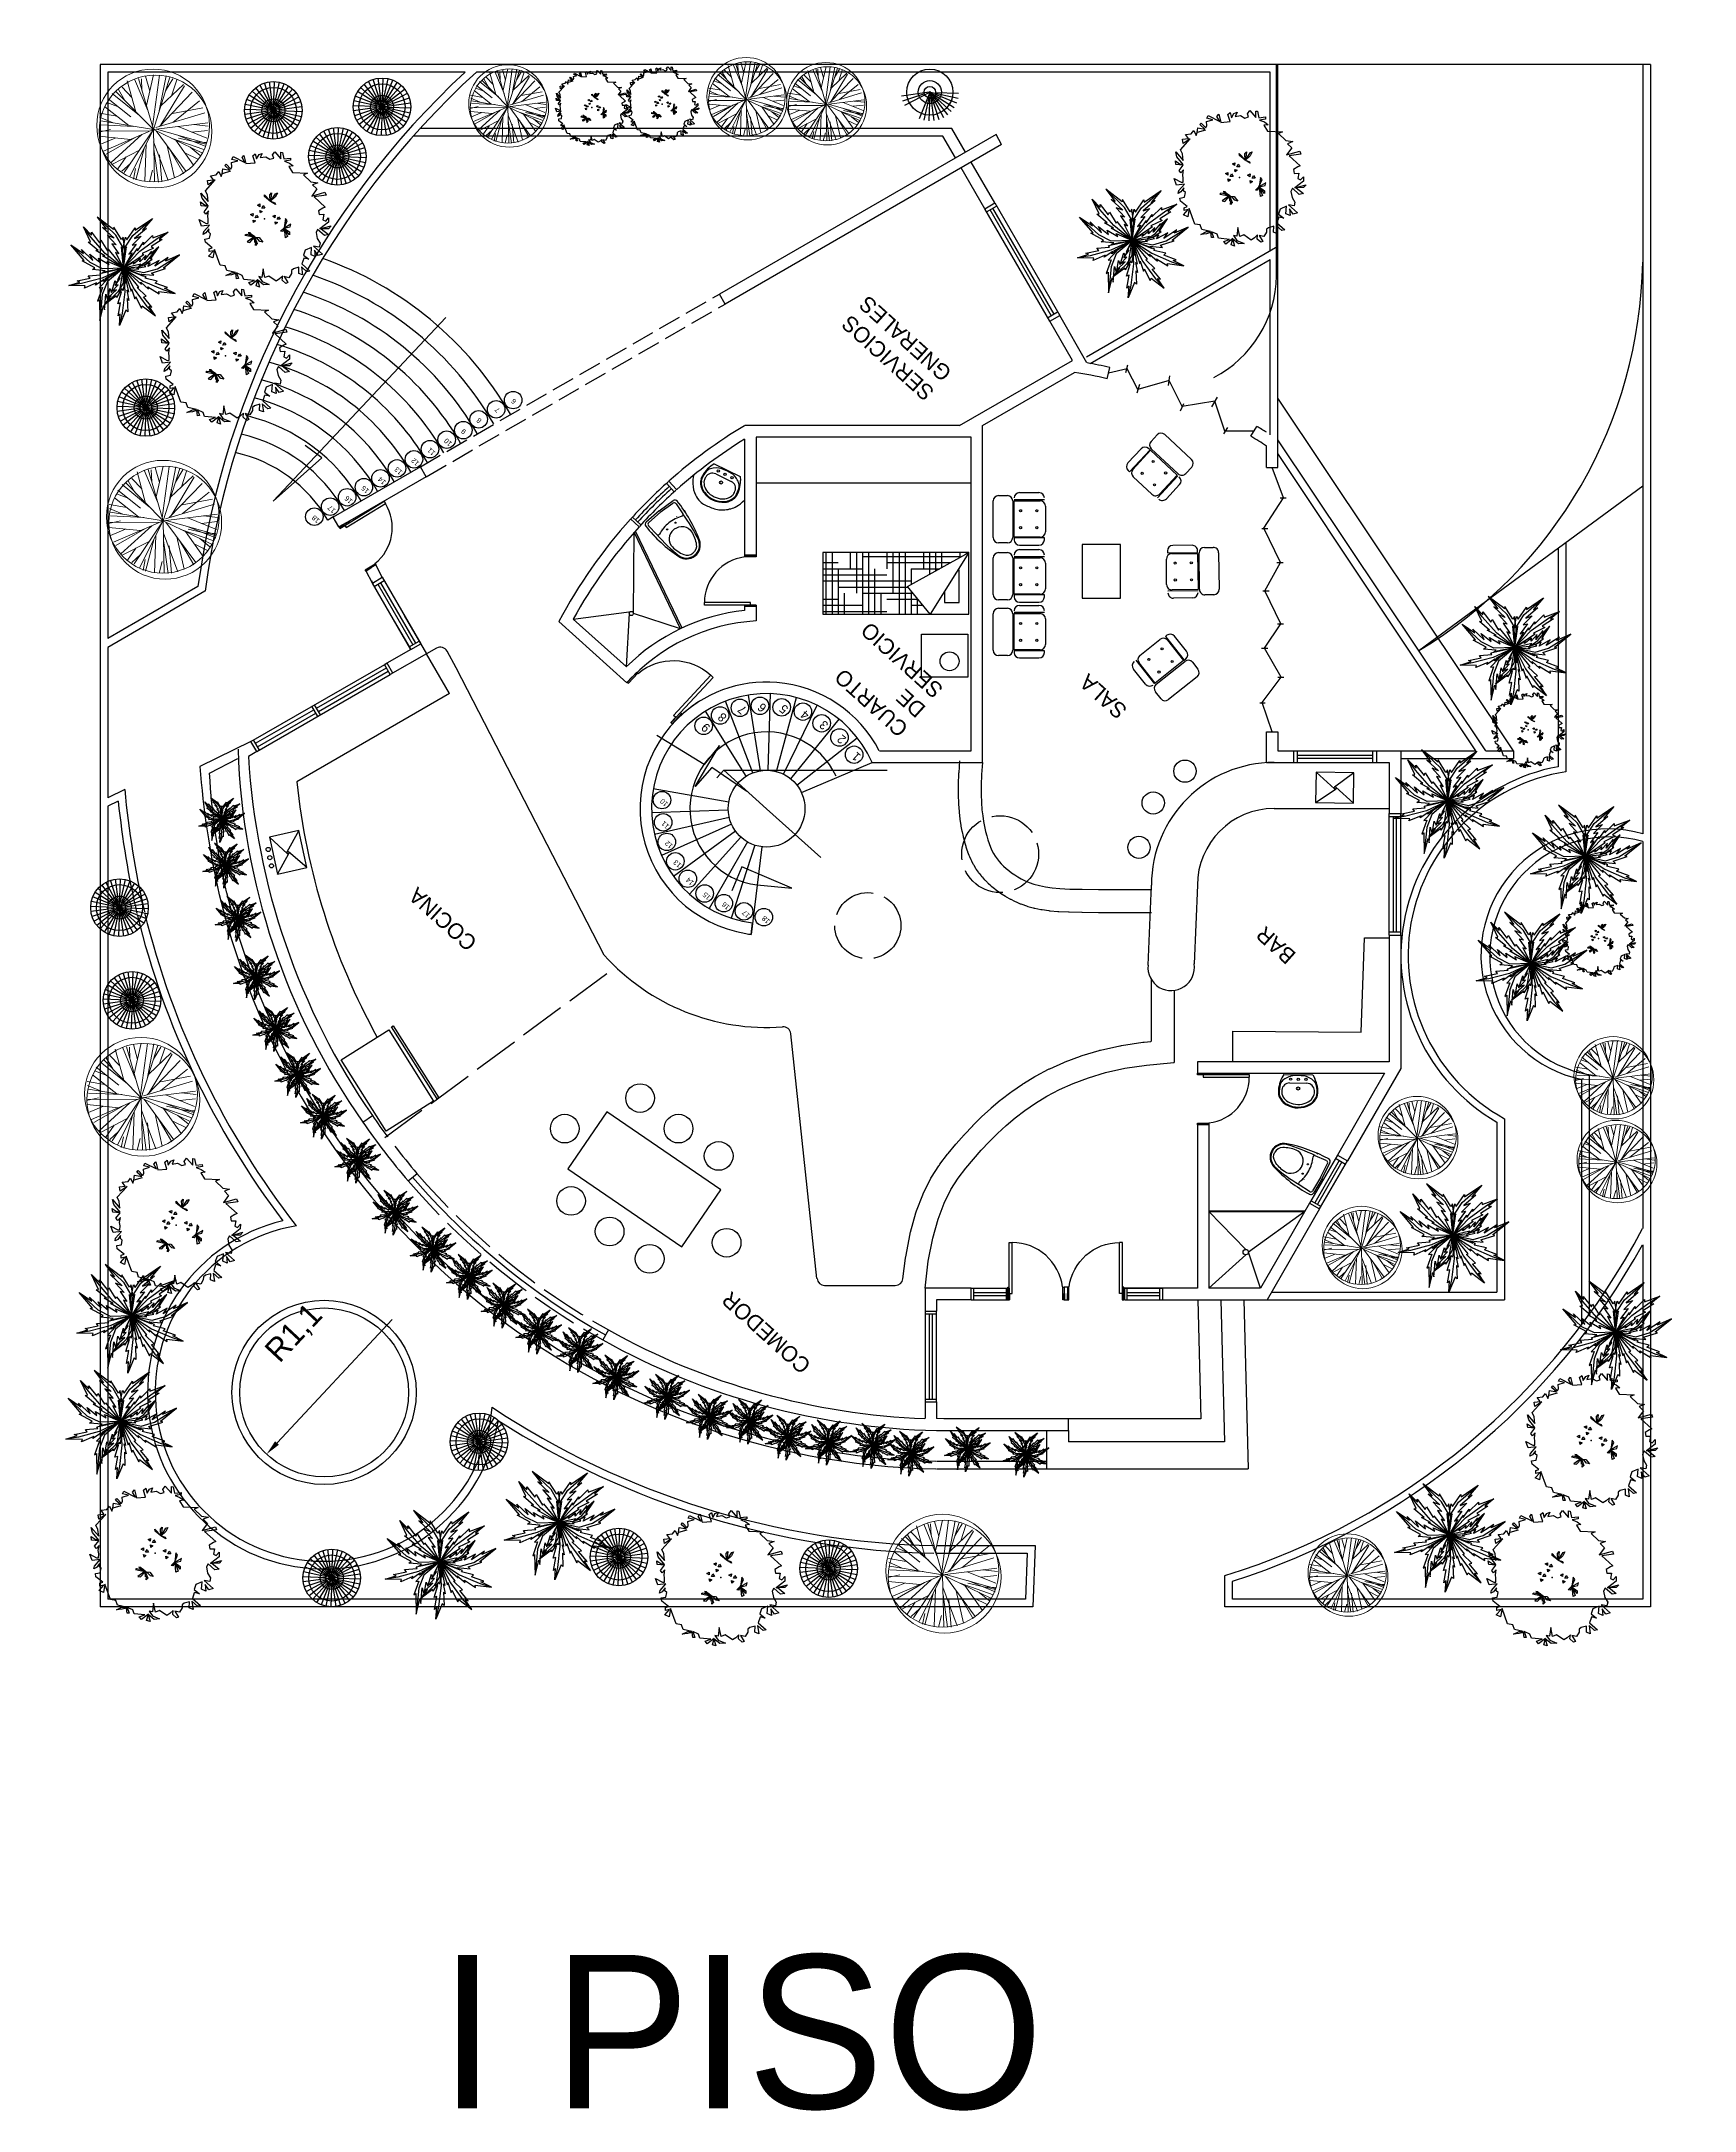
# Model space of a CAD drawing. Header units: millimetres. Extents: x 566 to 755, y 215 to 253.
# Drawn here: x 609.22 to 630.76, y 226.34 to 253.3 of the extents above; entities that cross this region are included whole.
import ezdxf
from ezdxf.enums import TextEntityAlignment as Align

# ---------------------------------------------------------------- set-up
doc = ezdxf.new("R2010")
doc.units = ezdxf.units.MM
doc.header["$LTSCALE"] = 0.05
doc.linetypes.add('ACAD_ISO02W100', pattern=[15, 12, -3])
for name, color, linetype in [('Arbol-Conservar', 84, 'Continuous'), ('ejes', 2, 'ACAD_ISO02W100'), ('escaleras', 30, 'Continuous'), ('muebles', 7, 'Continuous'), ('muros', 2, 'Continuous'), ('puertas', 3, 'Continuous'), ('TEXTURA', 7, 'Continuous'), ('ventanas', 1, 'Continuous')]:
    doc.layers.add(name, color=color, linetype=linetype)
doc.layers.add('Arbol-existente', color=40, linetype='Continuous', lineweight=9)
doc.layers.add('TEXTO', color=7, linetype='Continuous', lineweight=9)
doc.styles.add('ARIAL', font='arial.ttf')
doc.dimstyles.new('ISO-25', dxfattribs={"dimtxt": 0.3, "dimasz": 0.2, "dimexe": 0.5, "dimexo": 0.25, "dimtad": 1, "dimtxsty": 'Standard', "dimcen": 0.02, "dimadec": 0, "dimazin": 0, "dimtfac": 1, "dimtmove": 0, "dimatfit": 3, "dimfxl": 1, "dimarcsym": 0})

# ---------------------------------------------------------------- blocks, each defined once
blk = doc.blocks.new('PUERTA .60')
at = {"layer": 'puertas'}
for p, q in [((0.017, 0.675), (0.052, 0.675)), ((0.017, 0.075), (0.017, 0.675)), ((0.052, 0.075), (0.052, 0.675)), ((0, 0.15), (0.017, 0.15)), ((0, 0), (0, 0.15)), ((0.02, 0), (0, 0)), ((0.017, 0.075), (0.052, 0.075)), ((0.65, 0), (0.65, 0.15)), ((0.65, 0.15), (0.667, 0.15)), ((0.67, 0), (0.65, 0)), ((0.667, 0.15), (0.667, 0.075))]:
    blk.add_line(p, q, dxfattribs=at)
for points in [[(0.017, 0.075), (0.02, 0.075), (0.02, 0), (0.017, 0)], [(0.667, 0.075), (0.67, 0.075), (0.67, 0), (0.667, 0)]]:
    blk.add_lwpolyline(points, close=True, dxfattribs=at)
at = {"layer": 'puertas', "color": 1}
blk.add_arc((0.052, 0.075), 0.6, 7.1855, 90, dxfattribs=at)
blk = doc.blocks.new('SANI')
for p, q in [((0.214, 0.007), (-0.01, -0.002)), ((0.214, 0.007), (0.438, -0.002)), ((-0.015, -0.059), (-0.001, -0.216)), ((0.215, -0.018), (0.013, -0.026)), ((0.213, -0.018), (0.416, -0.026)), ((0.444, -0.059), (0.43, -0.216)), ((0.204, -0.304), (0.224, -0.304))]:
    blk.add_line(p, q)
for points in [[(0.204, -0.304, 0.444133), (0.055, -0.469, 0.099431), (0.11, -0.638, 0.271202), (0.214, -0.699)], [(0.224, -0.304, -0.444133), (0.374, -0.469, -0.099431), (0.319, -0.638, -0.271202), (0.214, -0.699)]]:
    blk.add_lwpolyline(points, format="xyb")
for centre in [(0.144, -0.247), (0.284, -0.247)]:
    blk.add_circle(centre, 0.0075)
for centre, radius, start, end in [((-0.008, -0.042), 0.04, 92.19, 182.0049), ((1.855, -0.04), 1.903, 180.0089, 197.6886), ((0.014, -0.056), 0.03, 92.19, 185.1455), ((0.019, -0.215), 0.02, 185.1455, 293.8869), ((2.072, -0.146), 2.074, 181.9498, 193.0828), ((0.214, -0.657), 0.463, 90, 113.8869), ((0.214, -0.657), 0.463, 66.1131, 90), ((-1.643, -0.146), 2.074, 346.9172, 358.0502), ((-1.426, -0.04), 1.903, 342.3114, 359.9911), ((0.41, -0.215), 0.02, 246.1131, 354.8545), ((0.414, -0.056), 0.03, 354.8545, 87.81), ((0.437, -0.042), 0.04, 357.9951, 87.81), ((0.089, -0.603), 0.05, 195.7278, 197.7252), ((0.214, -0.563), 0.181, 197.7252, 270), ((0.214, -0.563), 0.171, 197.7252, 270), ((0.214, -0.563), 0.171, 270, 342.2748), ((0.214, -0.563), 0.181, 270, 342.2748), ((0.339, -0.603), 0.05, 342.2748, 344.2722)]:
    blk.add_arc(centre, radius, start, end)
at = {"layer": 'TEXTURA', "linetype": 'Continuous'}
for p, q in [((-0.038, -0.192), (-0.038, -0.21)), ((0.089, -0.192), (0.089, -0.194)), ((0.343, -0.192), (0.343, -0.194)), ((0.47, -0.192), (0.47, -0.215))]:
    blk.add_line(p, q, dxfattribs=at)
blk = doc.blocks.new('LAVA')
for p, q in [((-0.002, -0.009), (-0.027, -0.055)), ((-0.002, -0.009), (0.378, -0.009)), ((0.076, -0.119), (0.3, -0.119)), ((0.378, -0.009), (0.403, -0.055)), ((0.03, -0.4), (0.042, -0.406)), ((0.035, -0.391), (0.047, -0.397))]:
    blk.add_line(p, q)
for centre, radius in [((0.088, -0.069), 0.015), ((0.188, -0.189), 0.02), ((0.188, -0.069), 0.015), ((0.288, -0.069), 0.015)]:
    blk.add_circle(centre, radius)
for centre, radius, start, end in [((0.328, -0.234), 0.397, 153.2366, 185.1908), ((0.328, -0.234), 0.387, 165.7987, 183.085), ((0.041, -0.25), 0.1, 183.085, 200.7802), ((0.05, -0.164), 0.1, 131.0686, 165.7987), ((0.076, -0.219), 0.1, 90, 176.5875), ((0.328, -0.234), 0.352, 176.5875, 184.6254), ((0.148, -0.209), 0.179, 197.3522, 254.7067), ((0.17, -0.302), 0.284, 100.6374, 131.0686), ((0.188, -0.596), 0.576, 82.9944, 97.0056), ((0.206, -0.302), 0.284, 48.9314, 79.3626), ((0.3, -0.219), 0.1, 3.4125, 90), ((0.228, -0.209), 0.214, 301.7123, 343.7139), ((0.3, -0.242), 0.1, 335.4879, 358.2317), ((0.327, -0.164), 0.1, 14.2013, 48.9314), ((0.048, -0.234), 0.352, 358.2317, 3.4125), ((0.048, -0.234), 0.397, 354.8092, 26.7634), ((0.048, -0.234), 0.387, 354.8092, 14.2013), ((0.148, -0.209), 0.224, 196.2861, 238.2877), ((0.148, -0.209), 0.214, 200.7802, 238.2877), ((0.188, -0.12), 0.321, 242.8748, 299.3617), ((0.188, -0.12), 0.311, 242.8748, 299.3617), ((0.188, -0.12), 0.276, 251.4503, 299.3617), ((0.228, -0.209), 0.179, 301.7123, 335.4879), ((0.228, -0.209), 0.224, 301.7123, 343.7139)]:
    blk.add_arc(centre, radius, start, end)
blk = doc.blocks.new('CAMA')
at = {"layer": 'muebles'}
h = blk.add_hatch(dxfattribs=at)
h.set_pattern_fill('HOUND', color=256, scale=0.05, style=0)
h.set_pattern_definition([(0, (-619.17417, -247.49125), (0.3175, 0.079375), [1.27, -0.635]), (90, (-619.17417, -247.49125), (-0.079375, -0.3175), [1.27, -0.635])])
h.paths.add_polyline_path([(0.8, -0.49), (0.443, -0.787), (0, 0.011), (0, -1.889), (0.8, -1.889)])
for p, q in [((0.443, -0.787), (0, 0.011)), ((0, 0.011), (0.8, -0.49)), ((0.8, -0.49), (0.443, -0.787))]:
    blk.add_line(p, q, dxfattribs=at)
for points in [[(0, -1.889), (0.8, -1.889), (0.8, 0.011), (0, 0.011)], [(1.06, 0.001), (1.621, 0.001), (1.621, -0.604), (1.06, -0.604)]]:
    blk.add_lwpolyline(points, close=True, dxfattribs=at)
blk.add_lwpolyline([(0.508, -0.307), (0.648, -0.307), (0.648, -0.113), (0.225, -0.113), (0.225, -0.13)], dxfattribs=at)
blk.add_circle((1.415, -0.239), 0.123, dxfattribs=at)
blk = doc.blocks.new('SILLA')
at = {"layer": 'muebles'}
for p, q in [((-0.057, 0.688), (-0.057, 0.853)), ((0.043, 0.953), (0.724, 0.953)), ((0.824, 0.853), (0.824, 0.688)), ((-0.1, 0.461), (-0.1, 0.1)), ((0.035, 0.561), (0, 0.561)), ((0.035, 0), (0.035, 0.561)), ((0.724, 0.588), (0.043, 0.588)), ((0.051, 0.078), (0.051, 0.561)), ((0.051, 0.561), (0.726, 0.561)), ((0.726, 0.561), (0.726, 0.078)), ((0.744, 0), (0.744, 0.561)), ((0.879, 0.461), (0.879, 0.1)), ((0, 0), (0.035, 0)), ((0.626, -0.022), (0.151, -0.022))]:
    blk.add_line(p, q, dxfattribs=at)
for centre in [(0.227, 0.442), (0.542, 0.442), (0.227, 0.14), (0.542, 0.14)]:
    blk.add_circle(centre, 0.0197, dxfattribs=at)
for centre, start, end in [((0.043, 0.853), 90, 180), ((0.724, 0.853), 0, 90), ((0, 0.461), 90, 180), ((0.043, 0.688), 180, 270), ((0.724, 0.688), 270, 0), ((0.779, 0.461), 0, 90), ((0, 0.1), 180, 270), ((0.151, 0.078), 180, 270), ((0.626, 0.078), 270, 0), ((0.779, 0.1), 270, 0)]:
    blk.add_arc(centre, 0.1, start, end, dxfattribs=at)
blk = doc.blocks.new('*D7')
at = {"layer": 'Defpoints', "color": 0}
for p in [(612.903, 235.697), (612.153, 234.892)]:
    blk.add_point(p, dxfattribs=at)
at = {"layer": 'muros', "color": 0, "lineweight": -2}
blk.add_line((613.789, 236.648), (612.29, 235.038), dxfattribs=at)
at = {"layer": 'muros', "color": 0}
blk.add_solid([(612.265, 235.061), (612.314, 235.015), (612.153, 234.892)], dxfattribs=at)
at = {"layer": 'muros', "color": 0, "insert": (612.522, 236.461), "char_height": 0.3, "attachment_point": 5, "rotation": 47.0249}
blk.add_mtext('R1,1', dxfattribs=at)
blk = doc.blocks.new('Arbol existente')
for p, q in [((-2.31, 2.68), (-2.79, 3.61)), ((-0.37, 1.34), (-2.48, 3.85)), ((-0.45, 1.65), (-1.79, 4.26)), ((-1.11, 3.54), (-1.59, 4.36)), ((0, 0), (-1.21, 4.41)), ((0, 0), (-0.63, 4.47)), ((-0.5, 3.5), (-0.4, 4.52)), ((-0.3, 2.14), (0.63, 4.6)), ((0.16, 3.35), (0, 4.6)), ((0, 0), (1.96, 4.28)), ((0.45, 0.98), (0.8, 4.58)), ((0.71, 1.56), (1.62, 4.34)), ((1.94, 2.73), (2.55, 4)), ((-1.83, 0.24), (-4.17, 1.89)), ((-0.74, 0.78), (-3.91, 2.43)), ((-1.86, 1.26), (-3.59, 2.88)), ((-1.18, 1.24), (-3.38, 3.1)), ((0, 0), (-3.12, 3.31)), ((0, 0), (3.9, 2.5)), ((0.11, 0.25), (3.42, 3.28)), ((0.9, 1.96), (3.1, 3.58)), ((1.44, 0.92), (3.68, 2.75)), ((2.76, 2.48), (3.37, 3.35)), ((2.98, 1.91), (4.19, 2.32)), ((3.11, 1.25), (4.44, 2.08)), ((-2.22, 0.32), (-4.54, 1.07)), ((-0.26, -0.08), (-4.54, 0.8)), ((1.71, -0.11), (4.75, 0.05)), ((1.82, 1.16), (4.49, 1.34)), ((2.19, 0.49), (4.7, 0.64)), ((3.66, 0.6), (4.57, 0.97)), ((-2.07, -0.61), (-4.66, -0.02)), ((-3.33, -0.32), (-4.66, -0.69)), ((-3.4, -0.99), (-4.54, -1.04)), ((0, 0), (-4.48, -1.31)), ((-1.64, -0.48), (-4.43, -1.65)), ((-1.97, -1.09), (-4.39, -1.96)), ((-2.12, -0.92), (-4.27, -2.12)), ((-0.18, -0.21), (-4.21, -2.19)), ((-3.34, -1.6), (-4.16, -2.25)), ((-1.42, -1.63), (-3.94, -2.55)), ((0, 0), (-3.12, -3.59)), ((-0.04, -0.27), (-2.34, -4.07)), ((-0.84, -1.6), (-1.31, -4.54)), ((-0.21, -0.56), (-0.34, -4.68)), ((-0.22, -0.74), (0.53, -4.62)), ((0, 0), (1.97, -4.34)), ((0, 0), (3.93, -2.44)), ((0, 0), (4.67, -0.29)), ((0.23, -0.15), (2.77, -3.87)), ((0.71, -1.56), (2.31, -4.22)), ((1.46, -0.9), (4.15, -2.17)), ((1.84, -1.14), (3.18, -3.53)), ((2.16, -0.13), (4.52, -1.64)), ((3.25, -0.83), (4.49, -0.92)), ((3.53, -0.22), (4.58, -0.55)), ((-2.63, -2.07), (-3.55, -3.1)), ((-2.32, -2.67), (-3.35, -3.4)), ((-0.31, -2.14), (-1.93, -4.27)), ((0.89, -1.97), (0.68, -4.65)), ((0.79, -3.25), (1.37, -4.57)), ((1.46, -3.22), (1.69, -4.42)), ((2.47, -2.27), (3.61, -2.99)), ((3.01, -1.86), (3.72, -2.59))]:
    blk.add_line(p, q)
for centre in [(-0.25, 0), (0.25, -0.25)]:
    blk.add_circle(centre, 4.9)
blk = doc.blocks.new('Palma yuca-0')
for points in [[(0, 0), (-0.725, 0.724), (-1.264, 1.484), (-1.539, 1.963), (-1.226, 1.567), (-1.22, 1.697), (-0.918, 1.209), (-0.851, 1.316), (-0.619, 0.824), (-0.571, 0.89), (0, 0), (-0.852, 0.627), (-0.747, 0.617), (-1.111, 0.882), (-1.007, 0.873), (-1.407, 1.287), (-1.304, 1.29), (-1.539, 1.963)], [(0, 0), (0.285, 0.887), (0.196, 0.786), (0.21, 1.337), (0.121, 1.236), (-0.121, 1.826), (-0.145, 1.727), (-0.76, 2.383)], [(0, 0), (0.128, 0.902), (-0.085, 1.469), (-0.76, 2.383)], [(-0.76, 2.383), (-0.445, 1.79), (-0.603, 1.901), (-0.187, 1.357), (-0.446, 1.515), (-0.148, 1.052), (-0.32, 1.131), (-0.096, 0.64), (-0.227, 0.731), (0, 0)], [(0, 0), (0.405, 0.941), (0.913, 1.722), (1.257, 2.154), (1.005, 1.717), (1.127, 1.76), (0.786, 1.299), (0.91, 1.276), (0.538, 0.879), (0.616, 0.859), (0, 0), (0.268, 1.023), (0.298, 0.922), (0.411, 1.358), (0.44, 1.258), (0.678, 1.783), (0.719, 1.688), (1.257, 2.154)], [(0, 0), (-0.51, 0.43), (-0.418, 0.402), (-0.636, 0.732), (-0.544, 0.704), (-0.621, 1.154), (-0.57, 1.103), (-0.446, 1.735)], [(0, 0), (-0.421, 0.499), (-0.508, 0.924), (-0.446, 1.735)], [(-0.446, 1.735), (-0.411, 1.256), (-0.358, 1.383), (-0.403, 0.895), (-0.306, 1.089), (-0.31, 0.695), (-0.237, 0.808), (-0.186, 0.425), (-0.141, 0.53), (0, 0)], [(0, 0), (0.554, 0.749), (0.523, 0.618), (0.963, 0.951), (0.933, 0.82), (1.553, 0.967), (1.487, 0.891), (2.378, 0.775)], [(0, 0), (-0.955, 0.372), (-1.867, 0.558), (-2.417, 0.617), (-1.928, 0.49), (-2.045, 0.432), (-1.477, 0.352), (-1.548, 0.248), (-1.004, 0.234), (-1.044, 0.164), (0, 0), (-0.917, 0.527), (-0.866, 0.435), (-1.256, 0.661), (-1.205, 0.569), (-1.745, 0.768), (-1.707, 0.673), (-2.417, 0.617)], [(0, 0), (-1.012, -0.158), (-1.895, -0.455), (-2.4, -0.68), (-1.913, -0.545), (-1.985, -0.653), (-1.454, -0.437), (-1.463, -0.563), (-0.985, -0.302), (-0.985, -0.383), (0, 0), (-1.057, -0.005), (-0.967, -0.059), (-1.418, -0.059), (-1.328, -0.113), (-1.895, -0.212), (-1.814, -0.275), (-2.4, -0.68)], [(0, 0), (-0.876, -0.317), (-0.742, -0.325), (-1.186, -0.652), (-1.052, -0.66), (-1.37, -1.213), (-1.278, -1.171), (-1.421, -2.058)], [(0, 0), (-0.792, -0.451), (-1.111, -0.965), (-1.421, -2.058)], [(-1.421, -2.058), (-1.144, -1.447), (-1.136, -1.64), (-0.96, -0.978), (-0.926, -1.28), (-0.742, -0.76), (-0.7, -0.945), (-0.448, -0.467), (-0.44, -0.627), (0, 0)], [(0, 0), (-0.527, -0.409), (-0.434, -0.385), (-0.665, -0.705), (-0.572, -0.681), (-0.668, -1.128), (-0.614, -1.079), (-0.516, -1.716)], [(0, 0), (-0.441, -0.481), (-0.545, -0.902), (-0.516, -1.716)], [(-0.516, -1.716), (-0.462, -1.238), (-0.414, -1.368), (-0.439, -0.878), (-0.35, -1.076), (-0.339, -0.682), (-0.269, -0.798), (-0.203, -0.417), (-0.162, -0.524), (0, 0)], [(0, 0), (-0.038, -1.024), (-0.229, -1.936), (-0.393, -2.463), (-0.316, -1.964), (-0.415, -2.048), (-0.263, -1.495), (-0.387, -1.519), (-0.184, -1.014), (-0.264, -1.023), (0, 0), (0.119, -1.051), (0.055, -0.968), (0.108, -1.415), (0.044, -1.332), (0.012, -1.907), (-0.06, -1.834), (-0.393, -2.463)], [(0, 0), (0.658, 0.63), (1.242, 0.789), (2.378, 0.775)], [(2.378, 0.775), (1.713, 0.684), (1.895, 0.621), (1.211, 0.641), (1.491, 0.523), (0.94, 0.494), (1.105, 0.401), (0.576, 0.296), (0.726, 0.243), (0, 0)], [(0, 0), (1.023, 0.055), (1.948, -0.052), (2.489, -0.168), (1.985, -0.136), (2.078, -0.227), (1.513, -0.126), (1.548, -0.247), (1.026, -0.091), (1.043, -0.17), (0, 0), (1.035, 0.214), (0.958, 0.143), (1.399, 0.236), (1.322, 0.165), (1.898, 0.186), (1.832, 0.107), (2.489, -0.168)], [(0, 0), (0.685, -0.631), (0.558, -0.587), (0.842, -1.06), (0.715, -1.015), (0.795, -1.648), (0.726, -1.574), (0.515, -2.447)], [(0, 0), (0.556, -0.722), (0.651, -1.32), (0.515, -2.447)], [(0.515, -2.447), (0.496, -1.777), (0.414, -1.951), (0.507, -1.273), (0.359, -1.538), (0.39, -0.988), (0.28, -1.142), (0.233, -0.604), (0.163, -0.748), (0, 0)], [(0, 0), (0.518, -0.774), (0.494, -0.641), (0.918, -0.994), (0.894, -0.862), (1.507, -1.038), (1.444, -0.959), (2.34, -0.883)], [(0, 0), (0.628, -0.66), (1.205, -0.846), (2.34, -0.883)], [(2.34, -0.883), (1.68, -0.762), (1.865, -0.707), (1.18, -0.696), (1.465, -0.591), (0.917, -0.537), (1.085, -0.452), (0.562, -0.322), (0.714, -0.276), (0, 0)]]:
    blk.add_lwpolyline(points)
blk.add_point((0, 0))
at = {"layer": 'TEXTO', "style": 'ARIAL'}
blk.add_attdef('0', text='', height=2.5, rotation=242.44119, dxfattribs=at).set_placement((-3.103, 1.619), align=Align.MIDDLE_CENTER)
blk = doc.blocks.new('Urapan-0')
for points in [[(-5.38, 0.31), (-5.61, 0.82), (-6.64, 0.82), (-6.46, 1.06), (-5.75, 1.06), (-6.36, 1.57), (-5.99, 1.71), (-5.61, 1.25), (-5.33, 1.71), (-5.29, 1.95), (-5.47, 2.18), (-5.57, 2.65), (-5.15, 2.88), (-5.8, 3.07), (-5.71, 3.26), (-5.24, 3.26), (-5.01, 2.93), (-4.96, 3.35), (-4.87, 3.72), (-4.02, 3.82), (-3.84, 4.19), (-3.13, 3.68), (-3.6, 4.38), (-3.32, 4.52), (-3.88, 4.66), (-4.58, 4.42), (-4.21, 4.8), (-3.46, 4.84), (-4.07, 5.22), (-3.74, 5.36), (-3.46, 4.8), (-3.32, 5.64), (-2.99, 5.59), (-3.27, 5.08), (-2.43, 5.69), (-2.06, 5.5), (-1.49, 5.69), (-2.01, 5.97), (-1.87, 6.11), (-1.49, 5.78), (-1.26, 6.15), (-0.89, 6.57), (-1.12, 6.01), (-1.4, 5.73), (-0.65, 6.15), (-0.23, 5.92), (0.19, 6.2), (1.6, 5.45), (1.17, 6.15), (1.6, 6.29), (1.6, 5.59), (1.83, 5.92), (2.02, 5.73), (1.88, 5.45), (2.72, 5.5), (2.95, 5.31), (2.67, 4.94), (2.91, 4.56), (3.14, 4.56), (3.33, 4.33), (3.28, 4.8), (3.37, 5.08), (3.52, 4.84), (3.52, 4), (4.04, 4.6), (4.63, 4.28), (3.89, 4.1), (3.75, 3.97), (3.98, 3.68), (4.25, 3.46), (4.51, 3.05), (4.5, 3.44), (4.78, 3.4), (4.83, 2.74), (5.39, 3.16), (5.67, 2.93), (5.2, 2.88), (4.87, 2.69), (5.81, 2.55), (6.23, 2.27), (5.15, 2.41), (5.62, 1.99), (6.04, 1.81), (6.04, 0.4), (6.23, 1.2), (6.56, 0.92), (6.18, 0.5), (6.65, 0.4), (6.29, -0.03), (6.32, -0.43), (5.83, -0.22), (5.94, -0.49)], [(-0.45, 1.92), (-0.1, 1.96), (0.11, 1.94), (0.26, 2.06), (-0.45, 1.95), (0.02, 2.13), (0.31, 2.31), (0.35, 2.45), (-0.45, 1.96), (-0.26, 2.78), (-0.49, 2.65), (-0.48, 1.97), (-0.84, 1.7), (-1.39, 1.79), (-1.14, 1.91), (-0.83, 1.89), (-0.45, 1.95), (-1.08, 2.26), (-1.09, 2.49), (-0.89, 2.21), (-0.85, 2.31), (-0.51, 1.99)], [(-0.14, -6.06), (0.04, -5.68), (-0.94, -5.66), (-1.5, -6.03), (-1.26, -5.54), (-1.83, -5.52), (-1.92, -4.68), (-2.62, -5.8), (-2.9, -5.66), (-2.15, -4.77), (-3.61, -4.77), (-3.51, -4.54), (-3.37, -4.07), (-3.65, -3.84), (-3.98, -4.16), (-4.26, -3.7), (-4.54, -3.79), (-4.54, -4.21), (-4.82, -3.88), (-4.64, -2.85), (-5.24, -3.79), (-5.24, -3.42), (-4.73, -2.95), (-5.62, -3), (-5.38, -2.67), (-4.5, -2.67), (-4.59, -2.34), (-5.06, -1.97), (-5.57, -1.83), (-5.76, -1.5), (-5.29, -1.22), (-6.46, -1.22), (-6.23, -0.84), (-5.62, -0.99), (-6.09, -0.56), (-5.67, -0.42), (-5.24, -0.99), (-4.96, -0.38), (-5.15, 0.09), (-5.81, 0.04), (-5.38, 0.28)], [(-2.07, -0.61), (-2.65, -0.67), (-2.83, -0.47), (-2.03, -0.61), (-2.36, -1.08), (-2.24, -1.33), (-2.01, -0.59), (-1.75, -1.32), (-1.49, -1.37), (-2.01, -0.63), (-2.81, -0.21), (-2.73, 0.01), (-2.05, -0.63), (-2.1, -0.25), (-1.95, -0.14), (-1.99, -0.61)], [(5.51, -1.21), (5.94, -0.49), (6.21, -0.89), (5.61, -1.26), (6.26, -1.26), (6.26, -1.45), (5.61, -1.4), (5.7, -1.63), (5.98, -1.91), (5.65, -2.43), (6.17, -2.15), (6.26, -2.43), (5.04, -2.76), (5.56, -2.94), (5.56, -3.22), (4.9, -2.76), (4.29, -3.41), (4.9, -3.78), (4.86, -4.06), (4.44, -3.78), (4.53, -4.25), (4.39, -4.53), (4.25, -4.11), (3.92, -4.53), (3.45, -4.63), (3.26, -4.95), (3.55, -5.09), (3.59, -5.47), (2.7, -5.37), (3.12, -5.84), (2.98, -5.93), (2.47, -5.56), (2.05, -6.03), (1.91, -5.89), (2.28, -5.42), (1.81, -5.61), (1.35, -5.65), (1.63, -5.33), (0.97, -5.14), (-0.14, -6.06)], [(0.7, -1.61), (1.17, -2.07), (1.17, -2.31), (0.69, -1.63), (0.83, -2.5), (0.74, -2.68), (0.64, -2.25), (0.7, -1.64), (0.29, -1.8), (0.14, -1.73), (0.7, -1.63), (1.43, -1.59), (1.56, -1.72), (0.74, -1.64)]]:
    blk.add_lwpolyline(points)
for points in [[(0.74, 0.83), (0.51, 0.74), (0.54, 0.99)], [(0.53, 0.33), (0.74, 0.53), (0.81, 0.25)], [(1, 0.57), (1.26, 0.6), (1.16, 0.36)], [(-0.96, -0.48), (-1.19, -0.57), (-1.15, -0.32)], [(-1.16, -0.98), (-0.95, -0.78), (-0.88, -1.06)], [(-0.69, -0.74), (-0.43, -0.71), (-0.53, -0.95)], [(0.86, -0.3), (0.63, -0.39), (0.67, -0.15)], [(0.66, -0.8), (0.87, -0.6), (0.94, -0.88)], [(1.12, -0.56), (1.39, -0.53), (1.28, -0.77)]]:
    blk.add_lwpolyline(points, close=True)
blk.add_point((0, 0))
at = {"layer": 'TEXTO', "style": 'ARIAL'}
blk.add_attdef('0', text='', height=5, rotation=242.4412, dxfattribs=at).set_placement((-12.41, 6.48), align=Align.MIDDLE_CENTER)

msp = doc.modelspace()

# ---------------------------------------------------------------- linework, layer by layer
at = {"layer": 'Arbol-Conservar'}
for p, q in [((612.188, 252.452), (611.965, 252.653)), ((612.239, 252.408), (612.012, 252.697)), ((612.208, 252.468), (612.067, 252.733)), ((612.241, 252.409), (612.127, 252.759)), ((612.233, 252.476), (612.191, 252.773)), ((612.244, 252.409), (612.256, 252.777)), ((612.246, 252.409), (612.384, 252.75)), ((612.248, 252.408), (612.494, 252.681)), ((612.259, 252.475), (612.321, 252.769)), ((612.283, 252.466), (612.442, 252.72)), ((613.652, 252.452), (613.34, 252.647)), ((613.602, 252.499), (613.379, 252.699)), ((613.653, 252.454), (613.427, 252.744)), ((613.623, 252.515), (613.482, 252.78)), ((613.656, 252.456), (613.542, 252.805)), ((613.648, 252.523), (613.606, 252.82)), ((613.658, 252.456), (613.671, 252.823)), ((613.661, 252.455), (613.798, 252.796)), ((613.663, 252.454), (613.909, 252.727)), ((613.674, 252.522), (613.736, 252.815)), ((613.698, 252.512), (613.857, 252.767)), ((613.717, 252.495), (613.953, 252.679)), ((620.79, 252.639), (620.426, 252.587)), ((620.805, 252.638), (621.164, 252.562)), ((620.872, 252.637), (621.172, 252.627)), ((612.168, 252.405), (611.868, 252.415)), ((612.236, 252.401), (611.872, 252.35)), ((612.236, 252.404), (611.876, 252.48)), ((612.172, 252.379), (611.887, 252.286)), ((612.174, 252.43), (611.896, 252.542)), ((612.237, 252.398), (611.912, 252.226)), ((612.237, 252.406), (611.925, 252.601)), ((612.238, 252.396), (611.992, 252.123)), ((612.24, 252.395), (612.103, 252.054)), ((612.243, 252.394), (612.23, 252.027)), ((612.246, 252.395), (612.359, 252.045)), ((612.248, 252.396), (612.474, 252.106)), ((612.25, 252.405), (612.574, 252.578)), ((612.25, 252.398), (612.561, 252.203)), ((612.251, 252.403), (612.615, 252.454)), ((612.251, 252.4), (612.61, 252.324)), ((612.302, 252.448), (612.539, 252.633)), ((612.313, 252.374), (612.591, 252.261)), ((612.315, 252.425), (612.6, 252.518)), ((612.318, 252.399), (612.618, 252.389)), ((613.583, 252.451), (613.283, 252.462)), ((613.651, 252.447), (613.287, 252.396)), ((613.651, 252.45), (613.291, 252.526)), ((613.587, 252.425), (613.301, 252.333)), ((613.588, 252.477), (613.31, 252.589)), ((613.651, 252.445), (613.327, 252.272)), ((613.599, 252.402), (613.362, 252.218)), ((613.653, 252.443), (613.407, 252.17)), ((613.618, 252.385), (613.459, 252.13)), ((613.655, 252.442), (613.517, 252.101)), ((613.642, 252.375), (613.58, 252.082)), ((613.658, 252.441), (613.645, 252.074)), ((613.66, 252.441), (613.774, 252.092)), ((613.663, 252.443), (613.889, 252.153)), ((613.664, 252.445), (613.976, 252.25)), ((613.665, 252.452), (613.989, 252.625)), ((613.665, 252.45), (614.029, 252.501)), ((613.665, 252.447), (614.025, 252.371)), ((613.668, 252.374), (613.71, 252.077)), ((613.693, 252.382), (613.834, 252.117)), ((613.714, 252.398), (613.937, 252.198)), ((613.728, 252.42), (614.006, 252.308)), ((613.729, 252.472), (614.015, 252.564)), ((613.733, 252.446), (614.033, 252.435)), ((620.726, 252.616), (620.441, 252.524)), ((620.791, 252.636), (620.466, 252.464)), ((620.795, 252.633), (620.657, 252.292)), ((620.782, 252.566), (620.72, 252.273)), ((620.797, 252.632), (620.784, 252.265)), ((620.8, 252.632), (620.913, 252.283)), ((620.802, 252.634), (621.028, 252.344)), ((620.804, 252.636), (621.115, 252.441)), ((620.808, 252.565), (620.85, 252.268)), ((620.833, 252.573), (620.974, 252.309)), ((620.853, 252.589), (621.076, 252.389)), ((620.867, 252.612), (621.145, 252.499)), ((612.184, 252.356), (611.948, 252.171)), ((612.204, 252.338), (612.045, 252.084)), ((612.228, 252.329), (612.165, 252.035)), ((612.254, 252.328), (612.295, 252.031)), ((612.278, 252.336), (612.419, 252.071)), ((612.299, 252.352), (612.522, 252.151)), ((613.071, 251.808), (612.845, 252.097)), ((613.041, 251.868), (612.9, 252.133)), ((613.073, 251.809), (612.96, 252.159)), ((613.065, 251.876), (613.024, 252.173)), ((613.076, 251.809), (613.089, 252.177)), ((613.079, 251.809), (613.216, 252.15)), ((613.091, 251.875), (613.154, 252.169)), ((613.115, 251.865), (613.274, 252.12)), ((613.068, 251.803), (612.709, 251.88)), ((613.006, 251.83), (612.728, 251.942)), ((613.069, 251.806), (612.758, 252.001)), ((613.02, 251.852), (612.797, 252.053)), ((613.081, 251.807), (613.327, 252.081)), ((613.082, 251.805), (613.407, 251.978)), ((613.083, 251.803), (613.447, 251.854)), ((613.135, 251.848), (613.371, 252.033)), ((613.147, 251.825), (613.432, 251.918)), ((613.001, 251.804), (612.701, 251.815)), ((613.068, 251.801), (612.704, 251.75)), ((613.004, 251.779), (612.719, 251.686)), ((613.069, 251.798), (612.745, 251.626)), ((613.017, 251.756), (612.78, 251.571)), ((613.071, 251.796), (612.825, 251.523)), ((613.036, 251.738), (612.877, 251.484)), ((613.073, 251.795), (612.935, 251.454)), ((613.06, 251.729), (612.998, 251.435)), ((613.075, 251.794), (613.063, 251.427)), ((613.078, 251.795), (613.192, 251.445)), ((613.08, 251.796), (613.307, 251.506)), ((613.082, 251.798), (613.394, 251.603)), ((613.083, 251.8), (613.443, 251.724)), ((613.086, 251.728), (613.128, 251.431)), ((613.111, 251.736), (613.252, 251.471)), ((613.131, 251.752), (613.354, 251.551)), ((613.145, 251.774), (613.423, 251.661)), ((613.151, 251.799), (613.451, 251.789)), ((610.577, 248.537), (610.464, 248.887)), ((610.569, 248.604), (610.528, 248.901)), ((610.58, 248.537), (610.593, 248.905)), ((610.583, 248.537), (610.72, 248.878)), ((610.595, 248.603), (610.658, 248.897)), ((610.572, 248.531), (610.213, 248.608)), ((610.51, 248.558), (610.232, 248.67)), ((610.573, 248.534), (610.262, 248.729)), ((610.524, 248.58), (610.301, 248.781)), ((610.575, 248.536), (610.349, 248.825)), ((610.545, 248.596), (610.404, 248.861)), ((610.585, 248.535), (610.831, 248.809)), ((610.586, 248.533), (610.911, 248.706)), ((610.619, 248.594), (610.778, 248.848)), ((610.639, 248.576), (610.875, 248.761)), ((610.651, 248.553), (610.936, 248.646)), ((610.505, 248.533), (610.205, 248.543)), ((610.572, 248.529), (610.208, 248.478)), ((610.508, 248.507), (610.223, 248.414)), ((610.573, 248.526), (610.249, 248.354)), ((610.521, 248.484), (610.284, 248.299)), ((610.575, 248.524), (610.329, 248.251)), ((610.54, 248.466), (610.381, 248.212)), ((610.577, 248.523), (610.439, 248.182)), ((610.564, 248.457), (610.502, 248.163)), ((610.579, 248.522), (610.567, 248.155)), ((610.582, 248.523), (610.696, 248.173)), ((610.584, 248.524), (610.811, 248.234)), ((610.586, 248.526), (610.898, 248.331)), ((610.587, 248.531), (610.951, 248.582)), ((610.587, 248.528), (610.947, 248.452)), ((610.59, 248.456), (610.632, 248.159)), ((610.615, 248.464), (610.756, 248.199)), ((610.635, 248.48), (610.858, 248.279)), ((610.649, 248.502), (610.927, 248.389)), ((610.655, 248.527), (610.955, 248.517)), ((610.167, 242.042), (609.889, 242.155)), ((610.23, 242.018), (609.919, 242.213)), ((610.181, 242.065), (609.958, 242.265)), ((610.232, 242.02), (610.006, 242.31)), ((610.202, 242.081), (610.061, 242.345)), ((610.234, 242.021), (610.121, 242.371)), ((610.226, 242.089), (610.185, 242.386)), ((610.237, 242.022), (610.25, 242.389)), ((610.24, 242.021), (610.377, 242.362)), ((610.242, 242.02), (610.488, 242.293)), ((610.243, 242.018), (610.568, 242.19)), ((610.252, 242.088), (610.315, 242.381)), ((610.277, 242.078), (610.436, 242.332)), ((610.296, 242.06), (610.532, 242.245)), ((610.308, 242.037), (610.593, 242.13)), ((610.162, 242.017), (609.862, 242.027)), ((610.229, 242.013), (609.865, 241.962)), ((610.229, 242.016), (609.87, 242.092)), ((610.165, 241.991), (609.88, 241.898)), ((610.23, 242.011), (609.906, 241.838)), ((610.178, 241.968), (609.941, 241.783)), ((610.232, 242.009), (609.986, 241.736)), ((610.197, 241.951), (610.038, 241.696)), ((610.234, 242.007), (610.096, 241.667)), ((610.221, 241.941), (610.159, 241.648)), ((610.237, 242.007), (610.224, 241.64)), ((610.239, 242.007), (610.353, 241.658)), ((610.241, 242.008), (610.468, 241.719)), ((610.243, 242.01), (610.555, 241.816)), ((610.244, 242.015), (610.608, 242.067)), ((610.244, 242.013), (610.604, 241.936)), ((610.247, 241.94), (610.289, 241.643)), ((610.272, 241.948), (610.413, 241.683)), ((610.293, 241.964), (610.515, 241.763)), ((610.306, 241.986), (610.585, 241.874)), ((610.312, 242.012), (610.612, 242.001)), ((610.344, 240.857), (610.121, 241.058)), ((610.395, 240.813), (610.169, 241.102)), ((610.365, 240.873), (610.224, 241.138)), ((610.398, 240.814), (610.284, 241.164)), ((610.389, 240.881), (610.348, 241.178)), ((610.4, 240.814), (610.413, 241.182)), ((610.403, 240.814), (610.54, 241.155)), ((610.405, 240.813), (610.651, 241.086)), ((610.415, 240.88), (610.478, 241.174)), ((610.44, 240.871), (610.599, 241.125)), ((610.325, 240.81), (610.025, 240.82)), ((610.392, 240.806), (610.028, 240.755)), ((610.392, 240.808), (610.033, 240.885)), ((610.329, 240.784), (610.043, 240.691)), ((610.33, 240.835), (610.052, 240.947)), ((610.393, 240.803), (610.069, 240.631)), ((610.393, 240.811), (610.082, 241.006)), ((610.395, 240.801), (610.149, 240.528)), ((610.397, 240.8), (610.259, 240.459)), ((610.4, 240.799), (610.387, 240.432)), ((610.402, 240.8), (610.516, 240.45)), ((610.404, 240.801), (610.631, 240.511)), ((610.406, 240.81), (610.731, 240.983)), ((610.406, 240.803), (610.718, 240.608)), ((610.407, 240.808), (610.771, 240.859)), ((610.407, 240.805), (610.767, 240.729)), ((610.459, 240.853), (610.695, 241.038)), ((610.469, 240.779), (610.748, 240.666)), ((610.471, 240.83), (610.756, 240.923)), ((610.475, 240.804), (610.775, 240.794)), ((610.341, 240.761), (610.104, 240.576)), ((610.36, 240.743), (610.201, 240.489)), ((610.384, 240.734), (610.322, 240.44)), ((610.41, 240.733), (610.452, 240.436)), ((610.435, 240.741), (610.576, 240.476)), ((610.456, 240.757), (610.679, 240.556)), ((614.888, 235.119), (614.747, 235.384)), ((614.921, 235.06), (614.807, 235.41)), ((614.913, 235.127), (614.871, 235.424)), ((614.923, 235.06), (614.936, 235.428)), ((614.926, 235.06), (615.064, 235.401)), ((614.939, 235.126), (615.001, 235.42)), ((614.916, 235.054), (614.556, 235.131)), ((614.854, 235.081), (614.575, 235.193)), ((614.917, 235.057), (614.605, 235.252)), ((614.867, 235.103), (614.644, 235.304)), ((614.918, 235.059), (614.692, 235.348)), ((614.928, 235.058), (615.174, 235.332)), ((614.93, 235.056), (615.254, 235.229)), ((614.963, 235.117), (615.122, 235.371)), ((614.982, 235.099), (615.219, 235.284)), ((614.994, 235.076), (615.28, 235.169)), ((614.848, 235.056), (614.548, 235.066)), ((614.916, 235.052), (614.552, 235.001)), ((614.852, 235.03), (614.566, 234.937)), ((614.916, 235.049), (614.592, 234.877)), ((614.864, 235.007), (614.628, 234.822)), ((614.918, 235.047), (614.672, 234.774)), ((614.883, 234.989), (614.724, 234.735)), ((614.92, 235.046), (614.783, 234.705)), ((614.907, 234.98), (614.845, 234.686)), ((614.923, 235.045), (614.91, 234.678)), ((614.925, 235.046), (615.039, 234.696)), ((614.928, 235.047), (615.154, 234.757)), ((614.929, 235.049), (615.241, 234.854)), ((614.93, 235.051), (615.29, 234.975)), ((614.931, 235.054), (615.294, 235.105)), ((614.934, 234.979), (614.975, 234.682)), ((614.958, 234.987), (615.099, 234.722)), ((614.979, 235.003), (615.202, 234.802)), ((614.993, 235.025), (615.271, 234.912)), ((614.998, 235.05), (615.298, 235.04)), ((616.689, 233.602), (616.466, 233.803)), ((616.74, 233.558), (616.514, 233.847)), ((616.709, 233.618), (616.569, 233.883)), ((616.742, 233.559), (616.629, 233.908)), ((616.734, 233.626), (616.692, 233.923)), ((616.745, 233.559), (616.758, 233.927)), ((616.747, 233.559), (616.885, 233.899)), ((616.75, 233.557), (616.996, 233.83)), ((616.76, 233.625), (616.823, 233.919)), ((616.784, 233.615), (616.943, 233.87)), ((616.804, 233.598), (617.04, 233.783)), ((619.469, 233.475), (619.427, 233.772)), ((619.48, 233.408), (619.492, 233.776)), ((619.495, 233.474), (619.557, 233.768)), ((612.947, 233.329), (612.724, 233.53)), ((612.999, 233.285), (612.772, 233.575)), ((612.968, 233.345), (612.827, 233.61)), ((613.001, 233.286), (612.887, 233.636)), ((612.993, 233.353), (612.951, 233.65)), ((613.003, 233.287), (613.016, 233.654)), ((613.006, 233.286), (613.144, 233.627)), ((613.008, 233.285), (613.254, 233.558)), ((613.019, 233.352), (613.081, 233.646)), ((613.043, 233.343), (613.202, 233.597)), ((613.062, 233.325), (613.299, 233.51)), ((616.67, 233.554), (616.37, 233.565)), ((616.737, 233.551), (616.373, 233.5)), ((616.737, 233.553), (616.378, 233.63)), ((616.673, 233.529), (616.388, 233.436)), ((616.675, 233.58), (616.397, 233.692)), ((616.738, 233.548), (616.414, 233.376)), ((616.738, 233.556), (616.427, 233.75)), ((616.686, 233.506), (616.449, 233.321)), ((616.74, 233.546), (616.494, 233.273)), ((616.742, 233.545), (616.604, 233.204)), ((616.744, 233.544), (616.732, 233.177)), ((616.747, 233.545), (616.861, 233.195)), ((616.749, 233.546), (616.975, 233.256)), ((616.751, 233.555), (617.076, 233.728)), ((616.751, 233.548), (617.063, 233.353)), ((616.752, 233.553), (617.116, 233.604)), ((616.752, 233.55), (617.111, 233.474)), ((616.8, 233.502), (617.023, 233.301)), ((616.814, 233.524), (617.092, 233.411)), ((616.816, 233.575), (617.101, 233.668)), ((616.82, 233.549), (617.119, 233.539)), ((619.41, 233.429), (619.132, 233.541)), ((619.473, 233.405), (619.161, 233.6)), ((619.424, 233.451), (619.201, 233.652)), ((619.475, 233.407), (619.248, 233.696)), ((619.444, 233.467), (619.303, 233.732)), ((619.477, 233.408), (619.363, 233.757)), ((619.482, 233.408), (619.62, 233.748)), ((619.484, 233.406), (619.73, 233.679)), ((619.486, 233.404), (619.81, 233.577)), ((619.519, 233.464), (619.678, 233.719)), ((619.538, 233.447), (619.775, 233.632)), ((619.551, 233.424), (619.836, 233.517)), ((612.928, 233.282), (612.628, 233.292)), ((612.996, 233.278), (612.632, 233.227)), ((612.996, 233.281), (612.636, 233.357)), ((612.932, 233.256), (612.646, 233.163)), ((612.934, 233.307), (612.655, 233.42)), ((612.997, 233.276), (612.672, 233.103)), ((612.997, 233.283), (612.685, 233.478)), ((612.944, 233.233), (612.708, 233.048)), ((612.998, 233.273), (612.752, 233)), ((613, 233.272), (612.863, 232.931)), ((613.003, 233.272), (612.99, 232.904)), ((613.005, 233.272), (613.119, 232.922)), ((613.008, 233.273), (613.234, 232.984)), ((613.01, 233.283), (613.334, 233.455)), ((613.01, 233.277), (613.37, 233.201)), ((613.01, 233.275), (613.321, 233.08)), ((613.011, 233.28), (613.374, 233.331)), ((613.059, 233.229), (613.282, 233.028)), ((613.073, 233.251), (613.351, 233.139)), ((613.074, 233.302), (613.36, 233.395)), ((613.078, 233.276), (613.378, 233.266)), ((616.705, 233.488), (616.546, 233.234)), ((616.729, 233.478), (616.667, 233.185)), ((616.755, 233.477), (616.797, 233.18)), ((616.78, 233.486), (616.921, 233.221)), ((619.404, 233.403), (619.105, 233.414)), ((619.472, 233.4), (619.108, 233.349)), ((619.472, 233.402), (619.112, 233.479)), ((619.408, 233.378), (619.123, 233.285)), ((619.473, 233.397), (619.148, 233.225)), ((619.42, 233.355), (619.184, 233.17)), ((619.474, 233.395), (619.228, 233.122)), ((619.44, 233.337), (619.281, 233.083)), ((619.476, 233.394), (619.339, 233.053)), ((619.464, 233.327), (619.401, 233.034)), ((619.479, 233.393), (619.466, 233.026)), ((619.482, 233.394), (619.595, 233.044)), ((619.484, 233.395), (619.71, 233.105)), ((619.486, 233.397), (619.797, 233.202)), ((619.487, 233.402), (619.851, 233.453)), ((619.487, 233.399), (619.846, 233.323)), ((619.49, 233.327), (619.531, 233.029)), ((619.514, 233.335), (619.655, 233.07)), ((619.535, 233.351), (619.758, 233.15)), ((619.549, 233.373), (619.827, 233.26)), ((619.554, 233.398), (619.854, 233.388)), ((612.963, 233.215), (612.804, 232.961)), ((612.988, 233.206), (612.925, 232.912)), ((613.014, 233.205), (613.055, 232.908)), ((613.038, 233.213), (613.179, 232.948))]:
    msp.add_line(p, q, dxfattribs=at)
for centre, radius in [((620.797, 252.64), 0.3), ((612.243, 252.402), 0.375), ((612.243, 252.402), 0.3), ((613.658, 252.448), 0.375), ((613.658, 252.448), 0.3), ((620.797, 252.64), 0.15), ((620.797, 252.64), 0.075), ((620.797, 252.64), 0.0075), ((612.243, 252.402), 0.15), ((612.243, 252.402), 0.075), ((612.243, 252.402), 0.0075), ((613.658, 252.448), 0.15), ((613.658, 252.448), 0.075), ((613.658, 252.448), 0.0075), ((613.076, 251.802), 0.375), ((613.076, 251.802), 0.3), ((613.076, 251.802), 0.15), ((613.076, 251.802), 0.075), ((613.076, 251.802), 0.0075), ((610.58, 248.53), 0.375), ((610.58, 248.53), 0.3), ((610.58, 248.53), 0.15), ((610.58, 248.53), 0.075), ((610.58, 248.53), 0.0075), ((610.237, 242.014), 0.375), ((610.237, 242.014), 0.3), ((610.237, 242.014), 0.15), ((610.237, 242.014), 0.075), ((610.237, 242.014), 0.0075), ((610.4, 240.807), 0.375), ((610.4, 240.807), 0.3), ((610.4, 240.807), 0.15), ((610.4, 240.807), 0.075), ((610.4, 240.807), 0.0075), ((614.923, 235.053), 0.375), ((614.923, 235.053), 0.3), ((614.923, 235.053), 0.15), ((614.923, 235.053), 0.075), ((614.923, 235.053), 0.0075), ((616.745, 233.552), 0.375), ((616.745, 233.552), 0.3), ((619.479, 233.401), 0.375), ((613.003, 233.279), 0.375), ((613.003, 233.279), 0.3), ((616.745, 233.552), 0.15), ((616.745, 233.552), 0.075), ((616.745, 233.552), 0.0075), ((619.479, 233.401), 0.3), ((619.479, 233.401), 0.15), ((613.003, 233.279), 0.15), ((613.003, 233.279), 0.075), ((613.003, 233.279), 0.0075), ((619.479, 233.401), 0.075), ((619.479, 233.401), 0.0075)]:
    msp.add_circle(centre, radius, dxfattribs=at)
at = {"layer": 'ejes'}
for centre, radius in [((621.713, 242.711), 0.501), ((619.989, 241.779), 0.431)]:
    msp.add_circle(centre, radius, dxfattribs=at)
at = {"layer": 'escaleras'}
for p, q in [((618.405, 243.727), (617.875, 244.575)), ((618.491, 243.77), (618.133, 244.703)), ((618.592, 243.797), (618.435, 244.784)), ((618.688, 243.803), (618.722, 244.802)), ((618.8, 243.786), (619.058, 244.752)), ((618.889, 243.752), (619.328, 244.651)), ((618.889, 243.752), (619.328, 244.651)), ((618.985, 243.691), (619.614, 244.469)), ((619.064, 243.611), (619.852, 244.226)), ((619.123, 243.514), (620.044, 243.905)), ((618.178, 243.39), (617.193, 243.563)), ((618.17, 243.285), (617.171, 243.251)), ((618.183, 243.19), (617.209, 242.965)), ((618.213, 243.1), (617.3, 242.693)), ((618.266, 243.009), (617.457, 242.421)), ((618.336, 242.931), (617.666, 242.188)), ((618.42, 242.87), (617.92, 242.004)), ((618.516, 242.827), (618.207, 241.876)), ((618.609, 242.807), (618.469, 241.665))]:
    msp.add_line(p, q, dxfattribs=at)
at = {"layer": 'escaleras', "color": 5}
for p, q in [((617.856, 243.88), (617.239, 244.255)), ((617.741, 243.591), (618.056, 244.125)), ((618.056, 244.125), (617.856, 243.88)), ((617.954, 243.839), (617.741, 243.591)), ((618.412, 243.525), (617.954, 243.839))]:
    msp.add_line(p, q, dxfattribs=at)
at = {"layer": 'escaleras', "color": 4}
for p, q in [((618.346, 242.544), (618.217, 242.231)), ((618.998, 242.269), (618.346, 242.544)), ((618.548, 242.31), (618.998, 242.269))]:
    msp.add_line(p, q, dxfattribs=at)
at = {"layer": 'escaleras'}
for centre in [(615.145, 248.506), (615.367, 248.627), (614.718, 248.235), (614.918, 248.377), (614.283, 247.988), (614.501, 248.112), (613.854, 247.737), (614.074, 247.855), (613.422, 247.493), (613.639, 247.608), (612.982, 247.238), (613.203, 247.361), (612.776, 247.108), (618.064, 244.518), (618.322, 244.617), (618.583, 244.644), (618.866, 244.624), (619.143, 244.568), (617.849, 244.383), (619.388, 244.416), (619.619, 244.231), (619.81, 244.006), (617.306, 243.415), (617.322, 243.125), (617.369, 242.87), (617.48, 242.618), (617.644, 242.39), (617.862, 242.198), (618.112, 242.071), (618.375, 241.965), (618.633, 241.889)]:
    msp.add_circle(centre, 0.114, dxfattribs=at)
at = {"layer": 'escaleras', "color": 4}
msp.add_arc((618.67, 243.303), 1, 25, 263, dxfattribs=at)
at = {"layer": 'muebles'}
for p, q in [((621.334, 247.544), (618.534, 247.544)), ((614.37, 245.396), (614.237, 245.322)), ((614.537, 244.803), (614.237, 245.322)), ((614.537, 244.803), (612.547, 243.654)), ((625.83, 243.778), (626.07, 243.562)), ((626.324, 243.77), (626.069, 243.583)), ((625.823, 243.384), (626.09, 243.563)), ((626.318, 243.376), (626.089, 243.584)), ((625.284, 243.305), (626.784, 243.305)), ((612.19, 242.934), (612.425, 242.716)), ((612.574, 243.018), (612.419, 242.735)), ((612.295, 242.451), (612.445, 242.721)), ((612.68, 242.535), (612.439, 242.741)), ((623.64, 241.266), (623.684, 242.305)), ((624.284, 242.305), (624.242, 241.283)), ((626.418, 240.39), (626.461, 241.62)), ((626.461, 241.62), (626.784, 241.62)), ((624.744, 240.005), (624.744, 240.405)), ((624.744, 240.405), (626.418, 240.39)), ((624.434, 238.055), (624.914, 237.56)), ((625.685, 238.055), (624.949, 237.525)), ((624.434, 237.055), (624.914, 237.49)), ((625.107, 237.055), (624.949, 237.525))]:
    msp.add_line(p, q, dxfattribs=at)
at = {"layer": 'muebles', "color": 8, "linetype": 'ACAD_ISO02W100'}
msp.add_line((613.694, 239.017), (616.711, 241.248), dxfattribs=at)
at = {"layer": 'muebles', "color": 1}
for p, q in [((624.434, 238.065), (625.685, 238.065)), ((624.434, 238.055), (625.685, 238.055))]:
    msp.add_line(p, q, dxfattribs=at)
at = {"layer": 'muebles'}
for points in [[(623.283, 246.747), (622.783, 246.747), (622.783, 246.047), (623.283, 246.047)], [(626.324, 243.77), (625.83, 243.778), (625.823, 243.384), (626.318, 243.376)], [(612.68, 242.535), (612.574, 243.018), (612.19, 242.934), (612.295, 242.451)], [(613.71, 239.101), (613.124, 240.029), (613.745, 240.422), (614.331, 239.493)], [(614.375, 239.521), (613.782, 240.46), (613.804, 240.474), (614.397, 239.535)], [(618.074, 238.337), (616.589, 239.354), (616.08, 238.612), (617.566, 237.595)]]:
    msp.add_lwpolyline(points, close=True, dxfattribs=at)
for centre, radius in [((624.121, 243.792), 0.145), ((623.708, 243.378), 0.145), ((626.079, 243.573), 0.0144), ((623.522, 242.799), 0.145), ((612.175, 242.772), 0.0269), ((612.196, 242.664), 0.0269), ((612.432, 242.728), 0.0144), ((612.218, 242.558), 0.0269), ((617.021, 239.532), 0.187), ((616.039, 239.134), 0.187), ((617.522, 239.134), 0.187), ((618.045, 238.778), 0.187), ((616.122, 238.192), 0.187), ((616.624, 237.794), 0.187), ((618.149, 237.647), 0.187), ((617.146, 237.438), 0.187), ((624.914, 237.525), 0.035)]:
    msp.add_circle(centre, radius, dxfattribs=at)
for centre, radius, start, end in [((625.284, 242.305), 1.6, 90, 180), ((621.274, 244.572), 8.775, 186.0038, 208.9082), ((625.284, 242.305), 1, 90, 180), ((623.942, 241.235), 0.303, 174.1608, 9.0173)]:
    msp.add_arc(centre, radius, start, end, dxfattribs=at)
at = {"layer": 'muros', "color": 2}
for p, q in [((609.987, 253.001), (609.987, 232.901)), ((630.187, 253.001), (609.987, 253.001)), ((625.316, 250.245), (625.316, 253.001)), ((630.087, 253.001), (630.087, 242.976)), ((630.187, 253.001), (630.187, 232.901)), ((610.087, 252.901), (610.087, 245.52)), ((614.741, 252.901), (610.087, 252.901)), ((625.234, 252.901), (614.888, 252.901)), ((621.083, 252.164), (614.152, 252.164)), ((621.26, 251.858), (621.083, 252.164)), ((620.968, 252.064), (614.062, 252.064)), ((621.13, 251.783), (620.968, 252.064)), ((628.404, 244.055), (625.334, 248.65)), ((627.168, 245.363), (630.087, 247.511)), ((629.087, 246.775), (629.087, 243.784)), ((628.987, 246.701), (628.987, 243.85)), ((611.259, 246.198), (610.087, 245.52)), ((611.351, 246.136), (610.087, 245.404)), ((610.087, 245.404), (610.087, 243.445)), ((611.949, 244.178), (611.284, 243.854)), ((611.408, 243.765), (611.78, 243.955)), ((610.306, 243.552), (610.087, 243.445)), ((610.22, 243.399), (610.087, 243.334)), ((610.087, 243.334), (610.087, 233.001)), ((630.087, 242.876), (630.087, 237.831)), ((629.287, 239.776), (629.287, 236.574)), ((629.387, 239.837), (629.387, 236.709)), ((628.187, 239.219), (628.187, 237.005)), ((628.287, 239.263), (628.287, 236.905)), ((630.087, 237.621), (630.087, 233.001)), ((625.252, 237.005), (628.187, 237.005)), ((624.288, 236.905), (624.328, 235.351)), ((624.588, 236.905), (624.635, 235.051)), ((624.888, 236.905), (624.945, 234.701)), ((625.194, 236.905), (628.287, 236.905)), ((622.317, 235.201), (622.317, 234.701)), ((624.328, 235.351), (622.603, 235.351)), ((622.603, 235.201), (622.603, 235.051)), ((624.635, 235.051), (622.603, 235.051)), ((620.884, 234.801), (622.317, 234.801)), ((620.884, 234.701), (624.945, 234.701)), ((620.884, 233.701), (622.171, 233.701)), ((620.884, 233.601), (622.067, 233.601)), ((622.067, 233.601), (622.044, 233.005)), ((622.171, 233.701), (622.14, 232.901)), ((624.642, 232.901), (624.642, 233.309)), ((624.742, 233.001), (624.742, 233.235)), ((622.043, 233.001), (610.087, 233.001)), ((630.087, 233.001), (624.742, 233.001)), ((622.14, 232.901), (609.987, 232.901)), ((630.187, 232.901), (624.642, 232.901))]:
    msp.add_line(p, q, dxfattribs=at)
at = {"layer": 'muros', "color": 6}
for p, q in [((625.334, 248.11), (625.334, 253.001)), ((625.234, 250.574), (625.234, 252.901)), ((622.838, 249.191), (625.334, 250.632)), ((622.888, 249.104), (625.234, 250.459)), ((625.234, 248.174), (625.234, 250.459)), ((628.042, 244.055), (625.334, 248.11)), ((627.914, 244.055), (625.334, 247.929)), ((626.934, 244.055), (627.914, 244.055)), ((628.042, 244.055), (628.404, 244.055)), ((628.404, 244.055), (628.404, 243.955)), ((626.934, 243.955), (628.404, 243.955))]:
    msp.add_line(p, q, dxfattribs=at)
at = {"layer": 'muros'}
for p, q in [((621.661, 252.089), (618.055, 250.009)), ((621.732, 251.959), (618.13, 249.879)), ((621.26, 251.858), (621.259, 251.859)), ((621.732, 251.959), (621.661, 252.089)), ((621.512, 251.121), (621.204, 251.654)), ((621.642, 251.196), (621.334, 251.729)), ((621.512, 251.121), (621.642, 251.196)), ((618.13, 249.879), (618.055, 250.009)), ((622.359, 249.654), (622.489, 249.729)), ((622.845, 249.112), (622.489, 249.729)), ((622.654, 249.143), (622.359, 249.654)), ((621.184, 248.294), (622.654, 249.143)), ((621.484, 248.294), (622.684, 248.987)), ((623.108, 248.906), (623.141, 249.053)), ((621.184, 248.294), (618.384, 248.294)), ((618.384, 246.605), (618.384, 248.119)), ((621.334, 248.144), (618.534, 248.144)), ((618.534, 248.144), (618.534, 246.605)), ((621.334, 244.055), (621.334, 248.144)), ((621.484, 243.905), (621.484, 248.294)), ((624.982, 248.155), (625.059, 248.284)), ((625.334, 247.749), (625.334, 248.11)), ((625.184, 247.749), (625.184, 248.029)), ((614.158, 247.759), (613.021, 247.102)), ((614.233, 247.629), (613.237, 247.054)), ((614.233, 247.629), (614.158, 247.759)), ((617.497, 247.46), (617.397, 247.572)), ((625.184, 247.749), (625.334, 247.749)), ((613.096, 246.974), (613.021, 247.102)), ((613.032, 247.109), (613.032, 247.109)), ((613.237, 247.054), (613.096, 246.974)), ((617.009, 246.977), (616.898, 247.078)), ((613.662, 246.318), (613.577, 246.48)), ((618.534, 246.605), (618.384, 246.605)), ((613.532, 246.243), (613.45, 246.399)), ((613.522, 246.277), (613.532, 246.243)), ((613.532, 246.243), (613.662, 246.318)), ((618.384, 245.887), (618.384, 245.936)), ((618.534, 245.936), (618.384, 245.936)), ((618.534, 245.936), (618.534, 245.749)), ((613.818, 245.747), (614.032, 245.377)), ((613.948, 245.822), (614.237, 245.322)), ((616.849, 244.942), (615.962, 245.741)), ((616.842, 245.151), (616.15, 245.774)), ((614.032, 245.377), (613.69, 245.181)), ((614.032, 245.377), (614.162, 245.452)), ((614.237, 245.322), (613.765, 245.05)), ((625.184, 243.905), (625.184, 244.305)), ((625.184, 244.305), (625.334, 244.305)), ((625.334, 244.305), (625.334, 244.055)), ((612.026, 244.046), (611.918, 243.984)), ((620.139, 244.055), (621.334, 244.055)), ((625.334, 244.055), (625.54, 244.055)), ((626.622, 244.055), (626.934, 244.055)), ((626.934, 244.055), (626.934, 243.242)), ((618.113, 243.805), (619.663, 243.805)), ((620.044, 243.905), (621.484, 243.905)), ((625.184, 243.905), (625.54, 243.905)), ((626.622, 243.905), (626.784, 243.905)), ((626.784, 243.905), (626.784, 243.242)), ((618.67, 243.303), (619.375, 242.668)), ((618.469, 241.665), (618.487, 241.814)), ((626.784, 241.657), (626.784, 240.005)), ((626.934, 241.657), (626.934, 239.919)), ((626.784, 240.005), (624.284, 240.005)), ((624.284, 240.005), (624.284, 239.855)), ((624.284, 239.855), (626.724, 239.855)), ((626.724, 239.855), (626.108, 238.788)), ((626.934, 239.919), (626.238, 238.713)), ((624.284, 239.186), (624.284, 237.055)), ((624.284, 239.186), (624.434, 239.186)), ((624.434, 239.186), (624.434, 237.055)), ((625.746, 238.162), (625.107, 237.055)), ((625.876, 238.087), (625.194, 236.905)), ((621.334, 237.055), (620.734, 237.055)), ((620.734, 237.055), (620.734, 236.757)), ((623.334, 237.055), (623.334, 236.905)), ((624.284, 237.055), (623.334, 237.055)), ((625.107, 237.055), (624.434, 237.055)), ((620.734, 236.757), (620.884, 236.757)), ((620.884, 236.905), (620.884, 236.757)), ((621.334, 236.905), (620.884, 236.905)), ((623.834, 236.905), (625.194, 236.905)), ((616.609, 236.511), (616.536, 236.38)), ((620.734, 235.573), (620.884, 235.573)), ((620.734, 235.573), (620.734, 235.355)), ((620.884, 235.573), (620.884, 235.355)), ((620.98, 235.351), (620.884, 235.355)), ((620.884, 235.201), (622.603, 235.201)), ((622.603, 235.351), (620.98, 235.351)), ((622.603, 235.201), (622.603, 235.351))]:
    msp.add_line(p, q, dxfattribs=at)
at = {"layer": 'muros', "color": 1, "linetype": 'ACAD_ISO02W100', "ltscale": 0.5}
for p, q in [((614.158, 247.759), (618.055, 250.009)), ((614.233, 247.629), (618.13, 249.879))]:
    msp.add_line(p, q, dxfattribs=at)
at = {"layer": 'muros', "color": 4}
for p, q in [((614.488, 249.703), (612.241, 247.312)), ((612.241, 247.312), (612.873, 247.874)), ((612.873, 247.874), (612.657, 248.037)), ((613.032, 247.109), (612.952, 247.064))]:
    msp.add_line(p, q, dxfattribs=at)
at = {"layer": 'muros', "color": 0}
for p, q in [((616.935, 245.846), (616.944, 246.904)), ((616.15, 245.774), (616.908, 245.873)), ((616.842, 245.151), (616.881, 245.846)), ((617.546, 245.647), (616.935, 245.846))]:
    msp.add_line(p, q, dxfattribs=at)
at = {"layer": 'muros', "color": 1}
for p, q in [((617.546, 245.647), (616.944, 246.904)), ((617.565, 245.662), (616.963, 246.918))]:
    msp.add_line(p, q, dxfattribs=at)
at = {"layer": 'muros', "color": 8}
for p, q in [((614.625, 245.14), (614.506, 245.356)), ((616.555, 241.393), (614.625, 245.14)), ((619.326, 237.181), (618.984, 240.371))]:
    msp.add_line(p, q, dxfattribs=at)
at = {"layer": 'muros', "color": 0}
msp.add_lwpolyline([(617.717, 247.646), (617.71, 247.591), (617.708, 247.541), (617.711, 247.497), (617.718, 247.458), (617.729, 247.423), (617.742, 247.393), (617.756, 247.366), (617.771, 247.343), (617.786, 247.324), (617.802, 247.307), (617.817, 247.293), (617.833, 247.281), (617.849, 247.271), (617.865, 247.262), (617.881, 247.254), (617.898, 247.246), (617.916, 247.239), (617.934, 247.231), (617.952, 247.224), (617.971, 247.217), (617.99, 247.211), (618.009, 247.206), (618.028, 247.202), (618.048, 247.199), (618.068, 247.197), (618.088, 247.196), (618.107, 247.196), (618.127, 247.198), (618.147, 247.2), (618.167, 247.203), (618.186, 247.208), (618.205, 247.212), (618.224, 247.218), (618.242, 247.225), (618.262, 247.233), (618.282, 247.245), (618.304, 247.259), (618.328, 247.277), (618.354, 247.3), (618.384, 247.328)], dxfattribs=at)
at = {"layer": 'muros', "color": 8}
for points in [[(621.185, 243.928), (621.173, 243.771, 0.008219), (621.172, 243.761), (621.166, 243.623, 0.009218), (621.166, 243.612), (621.165, 243.491, 0.010135), (621.165, 243.479), (621.169, 243.373, 0.01079), (621.169, 243.36), (621.177, 243.267, 0.010919), (621.178, 243.254), (621.188, 243.172, 0.010191), (621.19, 243.16), (621.202, 243.087, 0.008288), (621.203, 243.077), (621.216, 243.01, 0.005946), (621.218, 243.003), (621.232, 242.942, 0.006497), (621.233, 242.935), (621.248, 242.878, 0.00805), (621.25, 242.868), (621.265, 242.815, 0.009748), (621.268, 242.804), (621.284, 242.755, 0.01153), (621.289, 242.742), (621.306, 242.697, 0.013299), (621.312, 242.682), (621.331, 242.639, 0.014915), (621.339, 242.623), (621.359, 242.584, 0.016212), (621.369, 242.567), (621.391, 242.529, 0.016903), (621.402, 242.512), (621.426, 242.477, 0.016579), (621.438, 242.461), (621.465, 242.428, 0.015737), (621.477, 242.414), (621.505, 242.382, 0.014577), (621.518, 242.37), (621.548, 242.34, 0.013183), (621.56, 242.329), (621.593, 242.3, 0.011642), (621.603, 242.291), (621.638, 242.263, 0.010038), (621.648, 242.255), (621.685, 242.228, 0.008436), (621.693, 242.222), (621.732, 242.195, 0.007909), (621.74, 242.19), (621.782, 242.163, 0.01114), (621.793, 242.156), (621.838, 242.13, 0.014359), (621.853, 242.122), (621.902, 242.097, 0.016358), (621.92, 242.089), (621.975, 242.065, 0.017177), (621.994, 242.058), (622.056, 242.036, 0.017008), (622.075, 242.03), (622.145, 242.011, 0.016129), (622.164, 242.007), (622.242, 241.991, 0.014825), (622.26, 241.988), (622.348, 241.975, 0.013337), (622.364, 241.973), (622.467, 241.964, 0.010554), (622.479, 241.963), (622.606, 241.957, 0.006636), (622.614, 241.957), (622.777, 241.953, 0.003547), (622.781, 241.953), (622.995, 241.952, 0.001637), (622.997, 241.952), (623.273, 241.951, 0.00057), (623.274, 241.951), (623.626, 241.952, 0.000003), (623.626, 241.952), (623.684, 241.952)], [(619.426, 237.091), (620.347, 237.091, 0.379253), (620.447, 237.179), (620.479, 237.445, -0.017402), (620.482, 237.465), (620.539, 237.763, -0.020615), (620.545, 237.787), (620.615, 238.036, -0.023516), (620.624, 238.063), (620.704, 238.272, -0.025191), (620.716, 238.299), (620.804, 238.474, -0.0245), (620.819, 238.5), (620.914, 238.649, -0.020587), (620.928, 238.669), (621.026, 238.8, -0.013431), (621.037, 238.812), (621.137, 238.932, -0.006027), (621.142, 238.937), (621.244, 239.052, -0.006122), (621.249, 239.057), (621.352, 239.168, -0.008168), (621.359, 239.175), (621.465, 239.282, -0.010009), (621.474, 239.29), (621.586, 239.394, -0.01153), (621.596, 239.403), (621.715, 239.504, -0.012642), (621.727, 239.513), (621.854, 239.61, -0.013292), (621.867, 239.619), (622.004, 239.713, -0.01348), (622.018, 239.722), (622.167, 239.812, -0.0138), (622.181, 239.82), (622.344, 239.907, -0.015677), (622.361, 239.915), (622.541, 239.997, -0.0171), (622.56, 240.004), (622.76, 240.079, -0.017567), (622.78, 240.086), (623.003, 240.152, -0.01725), (623.023, 240.157), (623.274, 240.213, -0.016368), (623.293, 240.216), (623.573, 240.26, -0.015143), (623.592, 240.262), (623.675, 240.27, 0.387387), (623.684, 240.279), (623.684, 241.077)], [(620.734, 237.055), (620.777, 237.409), (620.834, 237.706), (620.904, 237.956), (620.984, 238.164), (621.072, 238.339), (621.167, 238.488), (621.266, 238.619), (621.367, 238.738), (621.468, 238.852), (621.571, 238.963), (621.678, 239.07), (621.79, 239.174), (621.909, 239.274), (622.036, 239.371), (622.173, 239.465), (622.322, 239.555), (622.485, 239.642), (622.665, 239.723), (622.865, 239.798), (623.088, 239.864), (623.339, 239.92), (623.619, 239.963), (623.933, 239.992), (623.974, 239.994, 0.403291), (623.984, 240.004), (623.984, 240.935)]]:
    msp.add_lwpolyline(points, format="xyb", dxfattribs=at)
msp.add_lwpolyline([(621.484, 243.905), (621.472, 243.748), (621.466, 243.61), (621.465, 243.489), (621.469, 243.383), (621.476, 243.29), (621.486, 243.208), (621.498, 243.135), (621.511, 243.069), (621.524, 243.007), (621.539, 242.95), (621.554, 242.897), (621.57, 242.848), (621.587, 242.803), (621.606, 242.76), (621.626, 242.721), (621.648, 242.684), (621.673, 242.649), (621.699, 242.615), (621.728, 242.584), (621.758, 242.554), (621.791, 242.525), (621.826, 242.497), (621.863, 242.469), (621.903, 242.442), (621.944, 242.415), (621.989, 242.389), (622.038, 242.364), (622.093, 242.341), (622.154, 242.32), (622.224, 242.301), (622.303, 242.284), (622.391, 242.272), (622.493, 242.262), (622.62, 242.256), (622.783, 242.253), (622.997, 242.252), (623.273, 242.251), (623.626, 242.252), (623.692, 242.252)], dxfattribs=at)
at = {"layer": 'muros', "color": 0}
msp.add_circle((616.908, 245.846), 0.0271, dxfattribs=at)
at = {"layer": 'muros'}
msp.add_circle((618.67, 243.303), 0.5, dxfattribs=at)
at = {"layer": 'muros', "color": 2}
for radius in [1.2, 1.1]:
    msp.add_circle((612.903, 235.697), radius, dxfattribs=at)
for centre, radius, start, end in [((622.395, 244.67), 11.24, 132.9191, 172.1863), ((622.395, 244.67), 11.14, 132.3631, 172.4375), ((623.798, 250.27), 1.518, 297.4713, 359.0701), ((624.07, 250.522), 6.018, 300.9885, 359.0701), ((622.395, 244.67), 11.14, 184.1986, 192.9133), ((619.997, 244.209), 8.601, 182.9563, 193.4893), ((629.441, 241.387), 2.505, 100.4477, 239.9526), ((629.454, 241.388), 2.424, 98.7106, 241.2176), ((622.466, 244.684), 12.213, 185.3181, 192.9001), ((622.466, 244.684), 12.313, 185.9893, 192.9001), ((629.629, 241.39), 1.65, 73.8884, 258.0391), ((629.655, 241.375), 1.561, 73.9436, 260.1119), ((621.078, 244.525), 9.826, 193.7765, 268.8042), ((621.078, 244.525), 9.726, 193.7765, 268.8042), ((621.078, 244.525), 10.926, 193.7765, 217.1084), ((621.078, 244.525), 10.826, 193.7765, 217.9518), ((612.903, 235.697), 2.3, 103.5298, 350.8676), ((612.903, 235.697), 2.2, 99.4514, 354.946), ((621.886, 242.166), 9.275, 287.2807, 332.142), ((621.886, 242.166), 9.375, 287.7312, 331.0069), ((621.078, 244.525), 10.826, 236.4456, 268.8042), ((621.078, 244.525), 10.926, 237.289, 268.8042)]:
    msp.add_arc(centre, radius, start, end, dxfattribs=at)
at = {"layer": 'muros', "color": 4}
for radius, end in [(4.35, 71.179), (4.6, 70.5228), (4.1, 71.8338), (3.85, 72.4872), (3.6, 73.1392), (3.35, 73.7901), (2.85, 75.0885), (3.1, 74.4398), (2.6, 75.7362), (2.35, 76.3831), (2.1, 77.0292), (1.85, 77.6747)]:
    msp.add_arc((611.351, 246.136), radius, 30.0981, end, dxfattribs=at)
at = {"layer": 'muros'}
for centre, radius, start, end in [((621.713, 242.711), 6.35, 77.3105, 81.2079), ((621.713, 242.711), 6.5, 77.3105, 79.9701), ((621.713, 242.711), 6.5, 120.8124, 131.6048), ((621.713, 242.711), 6.35, 121.623, 131.6048), ((621.713, 242.711), 6.35, 56.8702, 59.0148), ((621.713, 242.711), 6.5, 57.7289, 59.0148), ((621.713, 242.711), 6.5, 137.798, 152.2193), ((621.713, 242.711), 6.35, 137.798, 151.1684), ((618.67, 243.303), 2.6, 96.3251, 134.6926), ((618.67, 243.303), 2.45, 93.1925, 138), ((618.67, 243.303), 1.65, 85.3947, 135.3947), ((618.67, 243.303), 1.65, 27.1296, 85.3947), ((618.67, 243.303), 1.65, 122, 260.6053), ((618.67, 243.303), 1.5, 23.6785, 263), ((620.681, 244.356), 8.903, 181.7983, 215.2413), ((621.078, 244.525), 9.176, 183.3784, 214.6793), ((618.67, 243.303), 1.65, 260.6053, 263), ((621.078, 244.525), 9.176, 240.8485, 267.8475), ((621.078, 244.525), 9.326, 240.8485, 268.8041)]:
    msp.add_arc(centre, radius, start, end, dxfattribs=at)
at = {"layer": 'muros', "color": 8}
for centre, radius, start, end in [((614.418, 245.308), 0.1, 28.8042, 118.9354), ((618.67, 243.303), 2.85, 222.0836, 274.175), ((618.885, 240.361), 0.1, 6.1176, 94.175), ((619.426, 237.191), 0.1, 186.1176, 270)]:
    msp.add_arc(centre, radius, start, end, dxfattribs=at)
at = {"layer": 'ventanas'}
for p, q in [((622.359, 249.654), (621.512, 251.121)), ((621.537, 251.079), (621.667, 251.154)), ((622.38, 249.728), (621.584, 251.106)), ((622.415, 249.748), (621.619, 251.126)), ((621.642, 251.196), (622.489, 249.729)), ((622.332, 249.701), (622.462, 249.776)), ((623.351, 248.988), (623.377, 249.088)), ((623.905, 248.817), (623.925, 248.944)), ((623.497, 248.721), (623.534, 248.834)), ((624.472, 248.54), (624.545, 248.667)), ((624.063, 248.487), (624.106, 248.584)), ((624.626, 248.189), (624.68, 248.269)), ((617.365, 247.543), (617.465, 247.431)), ((625.405, 247.355), (625.259, 247.749)), ((625.15, 246.957), (625.405, 247.355)), ((625.361, 247.354), (625.442, 247.354)), ((616.921, 247.103), (617.032, 247.002)), ((625.122, 246.955), (625.203, 246.955)), ((625.366, 246.509), (625.15, 246.957)), ((625.161, 246.143), (625.366, 246.509)), ((625.319, 246.51), (625.4, 246.51)), ((614.032, 245.377), (613.532, 246.243)), ((613.557, 246.2), (613.687, 246.275)), ((613.604, 246.228), (614.06, 245.439)), ((613.639, 246.248), (614.094, 245.459)), ((613.662, 246.318), (614.162, 245.452)), ((625.138, 246.141), (625.219, 246.141)), ((625.371, 245.711), (625.161, 246.143)), ((625.156, 245.393), (625.371, 245.711)), ((625.326, 245.711), (625.407, 245.711)), ((614.012, 245.411), (614.142, 245.486)), ((625.119, 245.394), (625.2, 245.394)), ((625.376, 245.016), (625.156, 245.393)), ((611.949, 244.178), (613.725, 245.201)), ((612.805, 244.613), (613.715, 245.137)), ((612.831, 244.569), (613.74, 245.094)), ((613.765, 245.05), (613.69, 245.181)), ((613.8, 245.07), (613.725, 245.201)), ((612.026, 244.046), (613.765, 245.05)), ((625.129, 244.687), (625.376, 245.016)), ((625.33, 245.015), (625.41, 245.015)), ((612.009, 244.155), (612.771, 244.593)), ((612.035, 244.109), (612.796, 244.549)), ((612.821, 244.505), (612.745, 244.638)), ((612.856, 244.525), (612.78, 244.657)), ((625.096, 244.681), (625.166, 244.681)), ((625.259, 244.305), (625.129, 244.687)), ((612.026, 244.046), (611.949, 244.178)), ((612.06, 244.066), (611.984, 244.198)), ((612.001, 244.089), (612.001, 244.089)), ((625.54, 243.905), (625.54, 244.055)), ((625.54, 244.055), (626.622, 244.055)), ((625.59, 243.905), (625.59, 244.055)), ((626.572, 243.905), (626.572, 244.055)), ((626.622, 243.905), (626.622, 244.055)), ((618.113, 243.805), (618.022, 243.704)), ((618.67, 243.303), (618.113, 243.805)), ((618.113, 243.805), (620.242, 243.805)), ((625.54, 243.905), (626.622, 243.905)), ((625.59, 244), (626.572, 244)), ((625.59, 243.96), (626.572, 243.96)), ((626.784, 243.242), (626.934, 243.242)), ((626.784, 241.657), (626.784, 243.242)), ((626.784, 243.203), (626.934, 243.203)), ((626.839, 241.697), (626.839, 243.203)), ((626.879, 241.697), (626.879, 243.203)), ((626.934, 241.657), (626.934, 243.242)), ((626.784, 241.697), (626.934, 241.697)), ((626.784, 241.657), (626.934, 241.657)), ((613.409, 239.218), (613.533, 239.304)), ((626.108, 238.788), (625.746, 238.162)), ((626.132, 238.72), (625.813, 238.168)), ((626.167, 238.7), (625.848, 238.148)), ((625.876, 238.087), (626.238, 238.713)), ((626.084, 238.748), (626.214, 238.673)), ((626.108, 238.788), (626.238, 238.713)), ((614, 238.453), (614.114, 238.55)), ((625.746, 238.162), (625.876, 238.087)), ((625.765, 238.195), (625.895, 238.12)), ((621.334, 236.905), (621.334, 237.055)), ((621.334, 237.055), (621.834, 237.055)), ((621.369, 236.905), (621.369, 237.055)), ((621.369, 237), (621.795, 237)), ((621.795, 236.905), (621.795, 237.055)), ((621.834, 236.905), (621.834, 237.055)), ((623.334, 236.905), (623.334, 237.055)), ((623.334, 237.055), (623.834, 237.055)), ((623.369, 236.905), (623.369, 237.055)), ((623.369, 237), (623.795, 237)), ((623.795, 236.905), (623.795, 237.055)), ((623.834, 236.905), (623.834, 237.055)), ((620.734, 236.757), (620.734, 235.573)), ((620.884, 235.573), (620.884, 236.757)), ((621.334, 236.905), (621.834, 236.905)), ((621.369, 236.96), (621.795, 236.96)), ((623.334, 236.905), (623.834, 236.905)), ((623.369, 236.96), (623.795, 236.96)), ((620.734, 236.721), (620.884, 236.721)), ((620.789, 236.721), (620.789, 235.61)), ((620.829, 236.721), (620.829, 235.61)), ((620.734, 235.61), (620.884, 235.61))]:
    msp.add_line(p, q, dxfattribs=at)
at = {"layer": 'ventanas', "color": 1}
for p, q in [((623.367, 249.033), (623.125, 248.979)), ((623.507, 248.763), (623.367, 249.033)), ((623.915, 248.883), (623.507, 248.763)), ((624.085, 248.544), (623.915, 248.883)), ((624.513, 248.614), (624.085, 248.544)), ((624.643, 248.22), (624.513, 248.614)), ((625.021, 248.22), (624.643, 248.22))]:
    msp.add_line(p, q, dxfattribs=at)
at = {"layer": 'ventanas', "color": 3}
for p, q in [((622.547, 237.071), (622.59, 237.071)), ((622.547, 236.905), (622.587, 236.905))]:
    msp.add_line(p, q, dxfattribs=at)
at = {"layer": 'ventanas'}
for centre, radius, start, end in [((621.713, 242.711), 6.5, 131.6712, 137.7095), ((621.713, 242.711), 6.445, 131.9882, 137.4944), ((621.713, 242.711), 6.405, 131.9882, 137.4944), ((621.713, 242.711), 6.35, 131.7149, 137.7319), ((621.078, 244.525), 9.326, 214.6793, 220.6249), ((621.078, 244.525), 9.176, 214.6793, 216.8235), ((621.078, 244.525), 9.176, 217.7612, 220.6249), ((621.078, 244.525), 9.251, 220.6249, 240.8485)]:
    msp.add_arc(centre, radius, start, end, dxfattribs=at)
at = {"layer": 'ventanas', "linetype": 'ACAD_ISO02W100'}
for radius in [9.326, 9.176]:
    msp.add_arc((621.078, 244.525), radius, 220.6249, 240.8485, dxfattribs=at)

# ---------------------------------------------------------------- block references
at = {"layer": 'Arbol-Conservar', "rotation": 138}
for name, p, xscale, yscale, zscale in [('Urapan-0', (616.392, 252.438), 0.07507121988548354, 0.07507121988548354, 0.07507121988548367), ('Urapan-0', (617.308, 252.485), 0.07507121988548354, 0.07507121988548354, 0.07507121988548367), ('Urapan-0', (624.831, 251.526), 0.1349999999999998, 0.1349999999999998, 0.135), ('Urapan-0', (612.126, 250.99), 0.1349999999999998, 0.1349999999999998, 0.135), ('Palma yuca-0', (623.434, 250.708), 0.3000000000000007, 0.2999999999999998, 0.3), ('Palma yuca-0', (610.289, 250.346), 0.3000000000000007, 0.2999999999999998, 0.3), ('Urapan-0', (611.617, 249.205), 0.1349999999999998, 0.1349999999999998, 0.135), ('Palma yuca-0', (628.419, 245.402), 0.3000000000000007, 0.2999999999999998, 0.3), ('Urapan-0', (628.596, 244.329), 0.07507121988548354, 0.07507121988548354, 0.07507121988548367), ('Palma yuca-0', (627.549, 243.404), 0.3000000000000007, 0.2999999999999998, 0.3), ('Palma yuca-0', (611.566, 243.171), 0.124006425911421, 0.1240064259114206, 0.1240064259114207), ('Palma yuca-0', (629.335, 242.683), 0.3000000000000007, 0.2999999999999998, 0.3), ('Palma yuca-0', (611.616, 242.578), 0.124006425911421, 0.1240064259114206, 0.1240064259114207), ('Palma yuca-0', (611.779, 241.883), 0.124006425911421, 0.1240064259114206, 0.1240064259114207), ('Palma yuca-0', (628.63, 241.286), 0.3000000000000007, 0.2999999999999998, 0.3), ('Urapan-0', (629.512, 241.611), 0.07507121988548354, 0.07507121988548354, 0.07507121988548367), ('Palma yuca-0', (612.019, 241.119), 0.124006425911421, 0.1240064259114206, 0.1240064259114207), ('Palma yuca-0', (612.271, 240.446), 0.124006425911421, 0.1240064259114206, 0.1240064259114207), ('Palma yuca-0', (612.556, 239.847), 0.124006425911421, 0.1240064259114206, 0.1240064259114207), ('Palma yuca-0', (612.892, 239.304), 0.124006425911421, 0.1240064259114206, 0.1240064259114207), ('Palma yuca-0', (613.338, 238.731), 0.124006425911421, 0.1240064259114206, 0.1240064259114207), ('Urapan-0', (610.977, 237.876), 0.1349999999999998, 0.1349999999999998, 0.135), ('Palma yuca-0', (627.612, 237.748), 0.3000000000000007, 0.2999999999999998, 0.3), ('Palma yuca-0', (613.825, 238.053), 0.124006425911421, 0.1240064259114206, 0.1240064259114207), ('Palma yuca-0', (614.32, 237.573), 0.124006425911421, 0.1240064259114206, 0.1240064259114207), ('Palma yuca-0', (610.395, 236.695), 0.3000000000000007, 0.2999999999999998, 0.3), ('Palma yuca-0', (614.791, 237.218), 0.124006425911421, 0.1240064259114206, 0.1240064259114207), ('Palma yuca-0', (615.244, 236.844), 0.124006425911421, 0.1240064259114206, 0.1240064259114207), ('Palma yuca-0', (629.73, 236.48), 0.3000000000000007, 0.2999999999999998, 0.3), ('Palma yuca-0', (615.695, 236.506), 0.124006425911421, 0.1240064259114206, 0.1240064259114207), ('Palma yuca-0', (616.232, 236.263), 0.124006425911421, 0.1240064259114206, 0.1240064259114207), ('Palma yuca-0', (610.252, 235.316), 0.3000000000000007, 0.2999999999999998, 0.3), ('Palma yuca-0', (616.702, 235.908), 0.124006425911421, 0.1240064259114206, 0.1240064259114207), ('Urapan-0', (629.414, 235.07), 0.1349999999999998, 0.1349999999999998, 0.135), ('Palma yuca-0', (617.365, 235.653), 0.124006425911421, 0.1240064259114206, 0.1240064259114207), ('Palma yuca-0', (617.921, 235.393), 0.124006425911421, 0.1240064259114206, 0.1240064259114207), ('Palma yuca-0', (618.448, 235.33), 0.124006425911421, 0.1240064259114206, 0.1240064259114207), ('Palma yuca-0', (618.946, 235.121), 0.124006425911421, 0.1240064259114206, 0.1240064259114207), ('Palma yuca-0', (619.473, 235.058), 0.124006425911421, 0.1240064259114206, 0.1240064259114207), ('Palma yuca-0', (620.053, 235.015), 0.124006425911421, 0.1240064259114206, 0.1240064259114207), ('Palma yuca-0', (621.283, 234.97), 0.124006425911421, 0.1240064259114206, 0.1240064259114207), ('Palma yuca-0', (620.546, 234.914), 0.124006425911421, 0.1240064259114206, 0.1240064259114207), ('Palma yuca-0', (622.045, 234.901), 0.124006425911421, 0.1240064259114206, 0.1240064259114207), ('Palma yuca-0', (615.961, 234), 0.3000000000000007, 0.2999999999999998, 0.3), ('Palma yuca-0', (627.565, 233.84), 0.3000000000000007, 0.2999999999999998, 0.3), ('Urapan-0', (610.7, 233.602), 0.1349999999999998, 0.1349999999999998, 0.135), ('Palma yuca-0', (614.412, 233.49), 0.3000000000000007, 0.2999999999999998, 0.3), ('Urapan-0', (618.072, 233.285), 0.1349999999999998, 0.1349999999999998, 0.135), ('Urapan-0', (628.906, 233.285), 0.1349999999999998, 0.1349999999999998, 0.135)]:
    msp.add_blockref(name, p, dxfattribs=dict(at, xscale=xscale, yscale=yscale, zscale=zscale))
at = {"layer": 'Arbol-existente', "color": 125, "rotation": 137.9890997350553}
for p, xscale, yscale, zscale in [((610.678, 252.152), 0.149999999999115, 0.1499999999999999, 0.15), ((615.299, 252.45), 0.104042380919826, 0.1040423809204398, 0.1040423809204399), ((618.404, 252.544), 0.104042380919826, 0.1040423809204398, 0.1040423809204399), ((619.444, 252.479), 0.104042380919826, 0.1040423809204398, 0.1040423809204399), ((610.805, 247.054), 0.149999999999115, 0.1499999999999999, 0.15), ((610.52, 239.535), 0.149999999999115, 0.1499999999999999, 0.15), ((629.703, 239.787), 0.104042380919826, 0.1040423809204398, 0.1040423809204399), ((627.15, 239.007), 0.104042380919826, 0.1040423809204398, 0.1040423809204399), ((629.743, 238.695), 0.104042380919826, 0.1040423809204398, 0.1040423809204399), ((626.421, 237.576), 0.104042380919826, 0.1040423809204398, 0.1040423809204399), ((620.962, 233.321), 0.149999999999115, 0.1499999999999999, 0.15), ((626.237, 233.308), 0.104042380919826, 0.1040423809204398, 0.1040423809204399)]:
    msp.add_blockref('Arbol existente', p, dxfattribs=dict(at, xscale=xscale, yscale=yscale, zscale=zscale))
at = {"layer": 'muebles'}
for name, p, rotation in [('LAVA', (625.412, 239.849), 359.0331016185122), ('SANI', (626.008, 238.677), 241.2585695765253)]:
    msp.add_blockref(name, p, dxfattribs=dict(at, rotation=rotation))
at = {"layer": 'muros', "color": 0}
for name, p, rotation in [('LAVA', (617.99, 247.805), 334.2259347827065), ('PUERTA .60', (613.1, 246.97), 301.5184972155599), ('SANI', (617.107, 247.046), 38.50768225278745), ('PUERTA .60', (618.534, 245.936), 90), ('CAMA', (621.293, 246.639), 269.9999999999999)]:
    msp.add_blockref(name, p, dxfattribs=dict(at, rotation=rotation))
at = {"layer": 'muros', "color": 0, "xscale": -1.192077537133701, "yscale": 1.192077537133701, "zscale": 1.192077537133701, "rotation": 317.2081546194106}
msp.add_blockref('PUERTA .60', (617.44, 244.41), dxfattribs=at)
at = {"layer": 'muros', "rotation": 269.9999999999999}
msp.add_blockref('PUERTA .60', (624.284, 239.855), dxfattribs=at)
at = {"layer": 'ventanas', "xscale": 0.7, "yscale": 0.7, "zscale": 0.7}
for p, rotation in [((623.381, 247.709), 317.101972875929), ((622.289, 246.806), 90), ((623.893, 246.661), 270.6884917097278), ((622.289, 246.063), 90), ((622.289, 245.337), 90), ((623.886, 245.562), 218.7138517787732)]:
    msp.add_blockref('SILLA', p, dxfattribs=dict(at, rotation=rotation))
at = {"layer": 'ventanas', "yscale": 1.103314284522863, "zscale": 1.103314284522863}
for p, xscale in [((621.812, 236.905), 1.103314284522863), ((623.326, 236.905), -1.103314284522863)]:
    msp.add_blockref('PUERTA .60', p, dxfattribs=dict(at, xscale=xscale))

# ---------------------------------------------------------------- texts
at = {"layer": 'escaleras', "attachment_point": 1, "rotation": 138}
for s, insert, char_height, width in [('{\\fHalibut|b0|i0|c0|p34;SERVICIOS\\PGNERALES}', (620.733, 248.601), 0.20425, 0.0053), ('{\\fHalibut|b0|i0|c0|p34;6}', (615.371, 248.569), 0.06513, 0.0017), ('{\\fHalibut|b0|i0|c0|p34;8}', (614.918, 248.318), 0.06513, 0.0017), ('{\\fHalibut|b0|i0|c0|p34;7}', (615.157, 248.457), 0.06513, 0.0017), ('{\\fHalibut|b0|i0|c0|p34;10}', (614.533, 248.02), 0.06513, 0.0017), ('{\\fHalibut|b0|i0|c0|p34;9}', (614.718, 248.176), 0.06513, 0.0017), ('{\\fHalibut|b0|i0|c0|p34;12}', (614.106, 247.763), 0.06513, 0.0017), ('{\\fHalibut|b0|i0|c0|p34;11}', (614.316, 247.897), 0.06513, 0.0017), ('{\\fHalibut|b0|i0|c0|p34;14}', (613.671, 247.517), 0.06513, 0.0017), ('{\\fHalibut|b0|i0|c0|p34;13}', (613.887, 247.646), 0.06513, 0.0017), ('{\\fHalibut|b0|i0|c0|p34;16}', (613.236, 247.27), 0.06513, 0.0017), ('{\\fHalibut|b0|i0|c0|p34;15}', (613.454, 247.402), 0.06513, 0.0017), ('{\\fHalibut|b0|i0|c0|p34;18}', (612.809, 247.017), 0.06513, 0.0017), ('{\\fHalibut|b0|i0|c0|p34;17}', (613.015, 247.147), 0.06513, 0.0017), ('{\\fHalibut|b0|i0|c0|p34;CUARTO DE \\PSERVICIO}', (620.393, 244.219), 0.20425, 0.0053), ('{\\fHalibut|b0|i0|c0|p34;SALA}', (623.247, 244.454), 0.20425, 0.0053), ('{\\fHalibut|b0|i0|c0|p34;8}', (618.084, 244.422), 0.11401, 0.0029), ('{\\fHalibut|b0|i0|c0|p34;7}', (618.343, 244.521), 0.11401, 0.0029), ('{\\fHalibut|b0|i0|c0|p34;6}', (618.603, 244.549), 0.11401, 0.0029), ('{\\fHalibut|b0|i0|c0|p34;5}', (618.886, 244.529), 0.11401, 0.0029), ('{\\fHalibut|b0|i0|c0|p34;4}', (619.16, 244.452), 0.11401, 0.0029), ('{\\fHalibut|b0|i0|c0|p34;9}', (617.869, 244.287), 0.11401, 0.0029), ('{\\fHalibut|b0|i0|c0|p34;3}', (619.408, 244.32), 0.11401, 0.0029), ('{\\fHalibut|b0|i0|c0|p34;2}', (619.639, 244.136), 0.11401, 0.0029), ('{\\fHalibut|b0|i0|c0|p34;1}', (619.83, 243.91), 0.11401, 0.00289), ('{\\fHalibut|b0|i0|c0|p34;10}', (617.348, 243.323), 0.06513, 0.00166), ('{\\fHalibut|b0|i0|c0|p34;11}', (617.363, 243.032), 0.06513, 0.0017), ('{\\fHalibut|b0|i0|c0|p34;12}', (617.411, 242.777), 0.06513, 0.0017), ('{\\fHalibut|b0|i0|c0|p34;13}', (617.521, 242.526), 0.06513, 0.0017), ('{\\fHalibut|b0|i0|c0|p34;14}', (617.685, 242.297), 0.06513, 0.0017), ('{\\fHalibut|b0|i0|c0|p34;COCINA}', (614.775, 241.43), 0.20425, 0.0053), ('{\\fHalibut|b0|i0|c0|p34;15}', (617.904, 242.106), 0.06513, 0.0017), ('{\\fHalibut|b0|i0|c0|p34;16}', (618.153, 241.978), 0.06513, 0.0017), ('{\\fHalibut|b0|i0|c0|p34;17}', (618.416, 241.872), 0.06513, 0.0017), ('{\\fHalibut|b0|i0|c0|p34;18}', (618.675, 241.797), 0.06513, 0.0017), ('{\\fHalibut|b0|i0|c0|p34;BAR}', (625.446, 241.26), 0.20425, 0.0053), ('{\\fHalibut|b0|i0|c0|p34;COMEDOR}', (619.126, 235.922), 0.20425, 0.0053)]:
    msp.add_mtext(s, dxfattribs=dict(at, insert=insert, char_height=char_height, width=width))
at = {"layer": 'muros', "color": 2}
msp.add_text('I PISO', height=2, dxfattribs=at).set_placement((614.401, 226.367))

# ---------------------------------------------------------------- dimensions: what is measured, and where the dimension line sits
at = {"layer": 'muros', "color": 4}
dim = msp.add_radius_dim(center=(612.903, 235.697), mpoint=(612.153, 234.892), dimstyle='ISO-25', dxfattribs=at)
dim.commit()
dim.dimension.update_dxf_attribs({"geometry": '*D7', "text_midpoint": (613.108, 235.916), "dimtype": 164})

doc.saveas('drawing.dxf')
